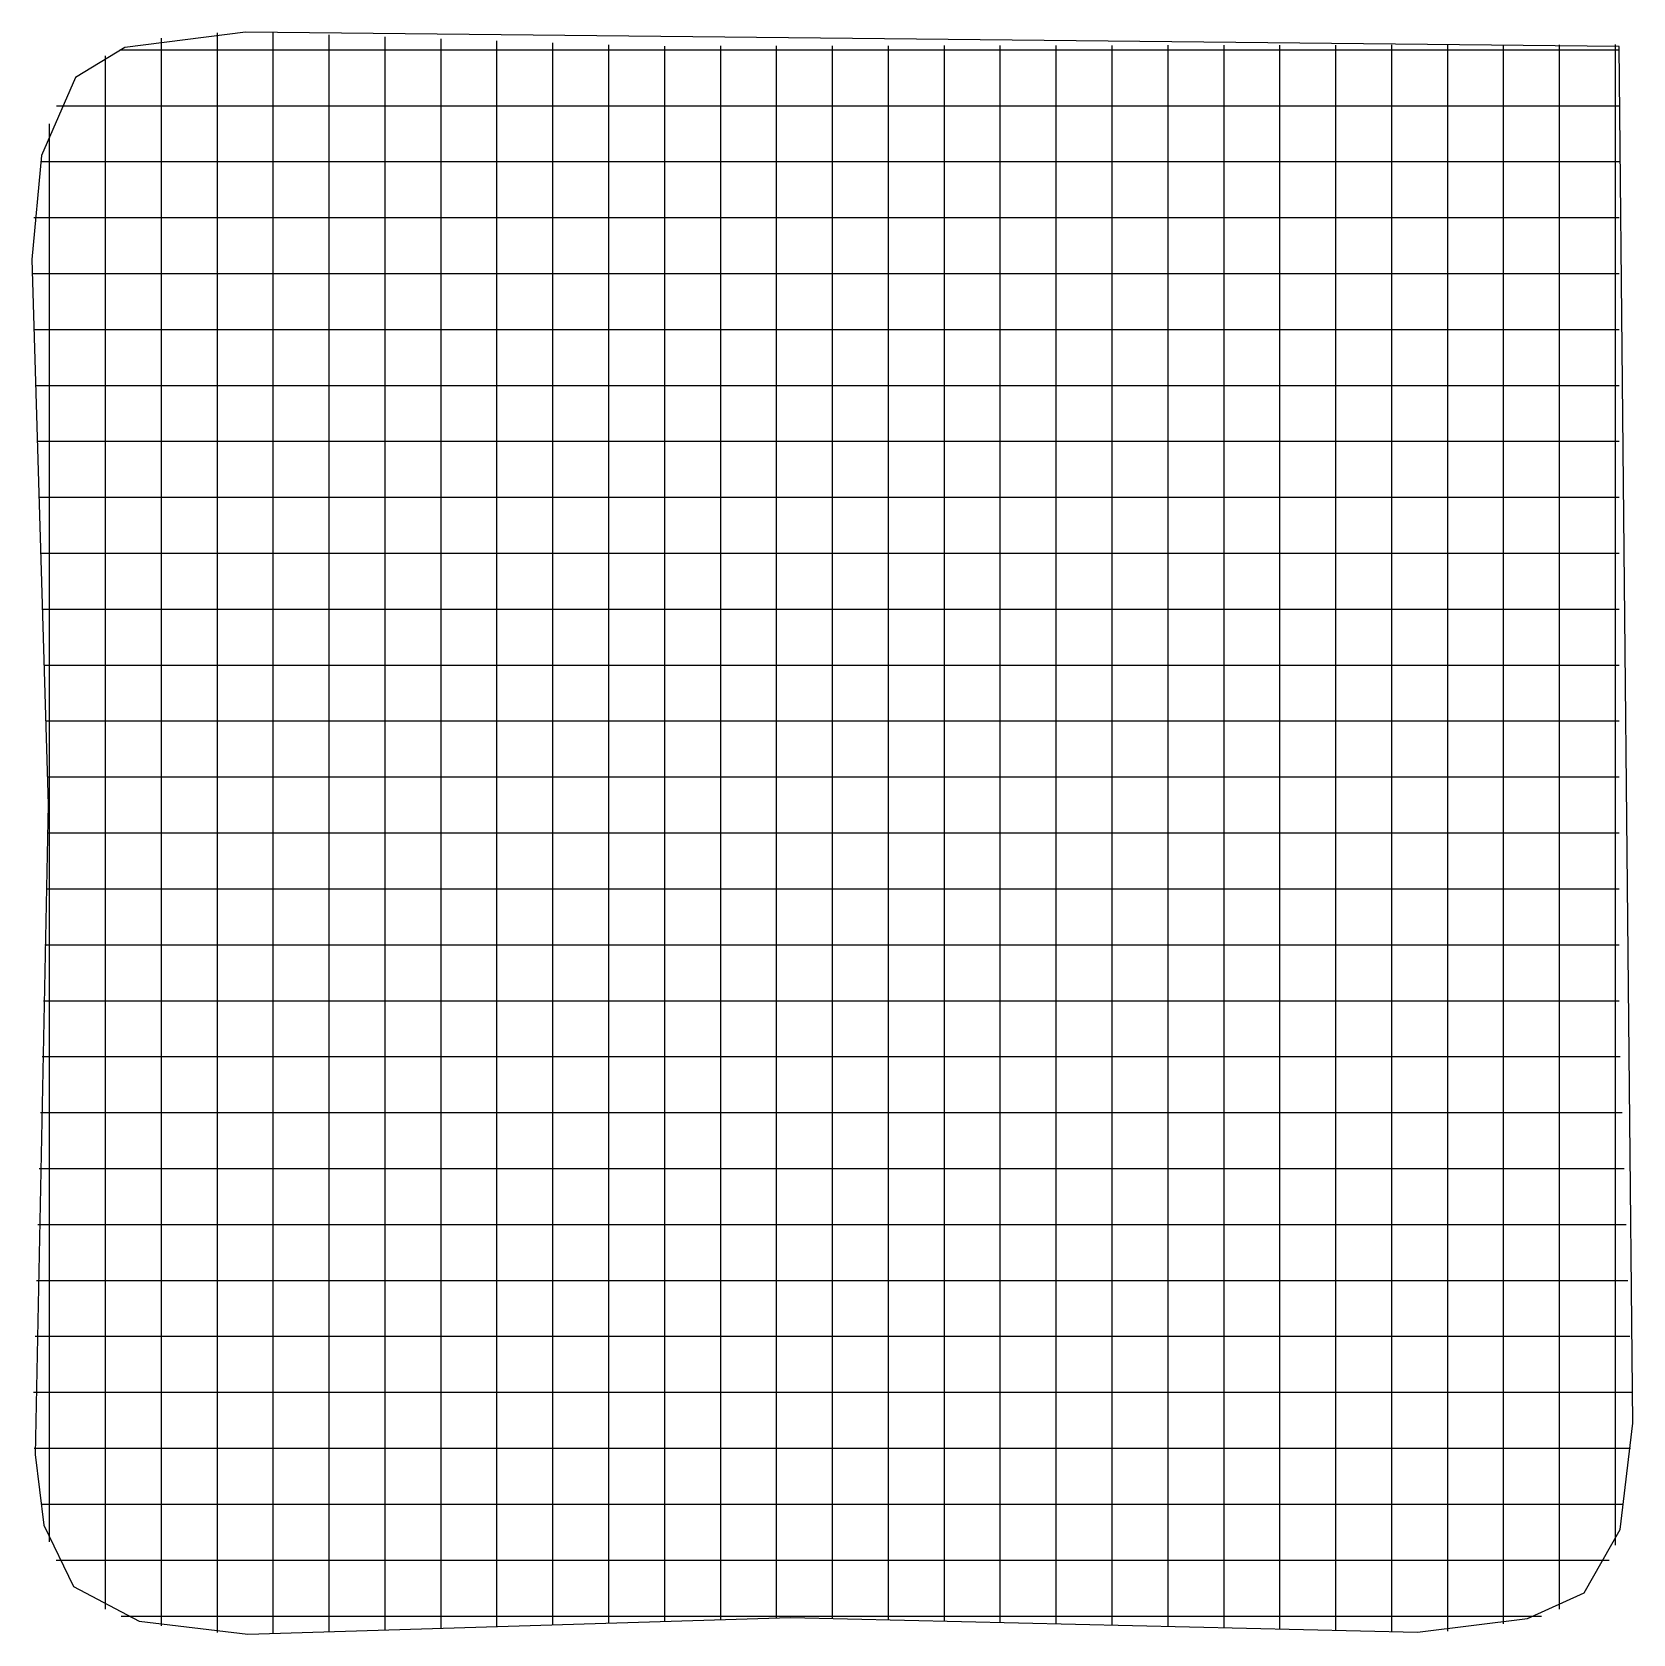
# Model space of a CAD drawing. Header units: metres. Extents: x 0.4 to 14.7, y 0.4 to 14.8.
import ezdxf

# ---------------------------------------------------------------- set-up
doc = ezdxf.new("R2010")
doc.units = ezdxf.units.M

msp = doc.modelspace()

# ---------------------------------------------------------------- linework, layer by layer
for p, q in [((1.593, 14.638), (1.593, 14.695)), ((1.593, 13.593), (1.593, 14.638)), ((2.093, 14.743), (2.093, 14.744)), ((2.093, 14.686), (2.093, 14.743)), ((2.093, 13.555), (2.093, 14.686)), ((2.593, 14.685), (2.593, 14.742)), ((2.593, 13.547), (2.593, 14.685)), ((3.093, 14.667), (3.093, 14.724)), ((3.093, 13.557), (3.093, 14.667)), ((3.593, 14.65), (3.593, 14.707)), ((3.593, 13.567), (3.593, 14.65)), ((4.093, 14.633), (4.093, 14.69)), ((4.093, 13.575), (4.093, 14.633)), ((4.593, 14.615), (4.593, 14.672)), ((4.593, 13.585), (4.593, 14.615)), ((5.093, 14.598), (5.093, 14.655)), ((5.593, 14.58), (5.593, 14.637)), ((6.093, 14.568), (6.093, 14.625)), ((6.593, 14.569), (6.593, 14.626)), ((7.093, 14.57), (7.093, 14.627)), ((7.593, 14.571), (7.593, 14.628)), ((8.093, 14.571), (8.093, 14.628)), ((8.593, 14.572), (8.593, 14.629)), ((9.093, 14.573), (9.093, 14.63)), ((9.593, 14.573), (9.593, 14.63)), ((10.093, 14.574), (10.093, 14.631)), ((10.593, 14.575), (10.593, 14.632)), ((11.093, 14.576), (11.093, 14.633)), ((11.593, 14.576), (11.593, 14.633)), ((12.093, 14.577), (12.093, 14.634)), ((12.593, 14.578), (12.593, 14.635)), ((13.093, 14.579), (13.093, 14.636)), ((13.593, 14.579), (13.593, 14.636)), ((14.093, 14.58), (14.093, 14.637)), ((14.593, 14.581), (14.593, 14.638)), ((1.093, 14.48), (1.093, 14.537)), ((1.093, 13.684), (1.093, 14.48)), ((1.221, 14.592), (1.278, 14.592)), ((1.221, 14.592), (1.278, 14.592)), ((1.278, 14.592), (1.687, 14.592)), ((1.687, 14.592), (1.93, 14.592)), ((1.93, 14.592), (2.215, 14.592)), ((2.215, 14.592), (3.43, 14.592)), ((3.43, 14.592), (3.487, 14.592)), ((3.487, 14.592), (3.73, 14.592)), ((3.73, 14.592), (4.015, 14.592)), ((4.015, 14.592), (5.23, 14.592)), ((5.093, 13.595), (5.093, 14.598)), ((5.23, 14.592), (5.287, 14.592)), ((5.287, 14.592), (5.53, 14.592)), ((5.53, 14.592), (5.691, 14.592)), ((5.593, 13.604), (5.593, 14.58)), ((5.691, 14.592), (5.748, 14.592)), ((5.748, 14.592), (6.963, 14.592)), ((6.093, 13.615), (6.093, 14.568)), ((6.593, 13.627), (6.593, 14.569)), ((6.963, 14.592), (7.248, 14.592)), ((7.093, 13.64), (7.093, 14.57)), ((7.248, 14.592), (7.491, 14.592)), ((7.491, 14.592), (7.548, 14.592)), ((7.548, 14.592), (8.763, 14.592)), ((7.593, 13.637), (7.593, 14.571)), ((8.093, 13.628), (8.093, 14.571)), ((8.593, 13.618), (8.593, 14.572)), ((8.763, 14.592), (9.048, 14.592)), ((9.048, 14.592), (9.291, 14.592)), ((9.093, 13.609), (9.093, 14.573)), ((9.291, 14.592), (9.348, 14.592)), ((9.348, 14.592), (10.563, 14.592)), ((9.593, 13.599), (9.593, 14.573)), ((10.093, 13.589), (10.093, 14.574)), ((10.563, 14.592), (10.848, 14.592)), ((10.593, 13.58), (10.593, 14.575)), ((10.848, 14.592), (11.091, 14.592)), ((11.091, 14.592), (11.148, 14.592)), ((11.093, 13.57), (11.093, 14.576)), ((11.148, 14.592), (12.363, 14.592)), ((11.593, 13.561), (11.593, 14.576)), ((12.093, 13.551), (12.093, 14.577)), ((12.363, 14.592), (12.648, 14.592)), ((12.593, 13.542), (12.593, 14.578)), ((12.648, 14.592), (12.891, 14.592)), ((12.891, 14.592), (12.948, 14.592)), ((12.948, 14.592), (14.163, 14.592)), ((13.093, 13.542), (13.093, 14.579)), ((13.593, 13.597), (13.593, 14.579)), ((14.093, 13.703), (14.093, 14.58)), ((14.163, 14.592), (14.383, 14.592)), ((14.383, 14.592), (14.626, 14.592)), ((14.593, 14.166), (14.593, 14.581)), ((0.654, 14.092), (0.711, 14.092)), ((0.654, 14.092), (0.711, 14.092)), ((0.711, 14.092), (1.579, 14.092)), ((1.579, 14.092), (1.865, 14.092)), ((1.865, 14.092), (2.107, 14.092)), ((2.107, 14.092), (2.165, 14.092)), ((2.165, 14.092), (3.379, 14.092)), ((3.379, 14.092), (3.665, 14.092)), ((3.665, 14.092), (3.907, 14.092)), ((3.907, 14.092), (3.965, 14.092)), ((3.965, 14.092), (5.179, 14.092)), ((5.179, 14.092), (5.465, 14.092)), ((5.465, 14.092), (5.707, 14.092)), ((5.707, 14.092), (5.765, 14.092)), ((5.765, 14.092), (6.979, 14.092)), ((6.979, 14.092), (7.265, 14.092)), ((7.265, 14.092), (7.507, 14.092)), ((7.507, 14.092), (7.565, 14.092)), ((7.565, 14.092), (8.779, 14.092)), ((8.779, 14.092), (9.065, 14.092)), ((9.065, 14.092), (9.307, 14.092)), ((9.307, 14.092), (9.365, 14.092)), ((9.365, 14.092), (10.579, 14.092)), ((10.579, 14.092), (10.865, 14.092)), ((10.865, 14.092), (11.107, 14.092)), ((11.107, 14.092), (11.165, 14.092)), ((11.165, 14.092), (12.379, 14.092)), ((12.379, 14.092), (12.665, 14.092)), ((12.665, 14.092), (12.907, 14.092)), ((12.907, 14.092), (12.965, 14.092)), ((12.965, 14.092), (14.179, 14.092)), ((14.179, 14.092), (14.383, 14.092)), ((14.383, 14.092), (14.626, 14.092)), ((14.593, 13.924), (14.593, 14.166)), ((0.593, 13.868), (0.593, 13.929)), ((14.593, 13.639), (14.593, 13.924)), ((0.593, 13.811), (0.593, 13.868)), ((0.593, 12.597), (0.593, 13.811)), ((1.093, 13.398), (1.093, 13.684)), ((5.593, 13.319), (5.593, 13.604)), ((6.093, 13.329), (6.093, 13.615)), ((6.593, 13.342), (6.593, 13.627)), ((7.093, 13.355), (7.093, 13.64)), ((7.593, 13.352), (7.593, 13.637)), ((8.093, 13.342), (8.093, 13.628)), ((8.593, 13.333), (8.593, 13.618)), ((9.093, 13.323), (9.093, 13.609)), ((14.093, 13.418), (14.093, 13.703)), ((14.593, 12.423), (14.593, 13.639)), ((0.511, 13.592), (0.568, 13.592)), ((0.511, 13.592), (0.568, 13.592)), ((0.568, 13.592), (1.552, 13.592)), ((1.552, 13.592), (1.837, 13.592)), ((1.593, 13.307), (1.593, 13.593)), ((1.837, 13.592), (2.08, 13.592)), ((2.08, 13.592), (2.137, 13.592)), ((2.093, 13.269), (2.093, 13.555)), ((2.137, 13.592), (3.352, 13.592)), ((2.593, 13.262), (2.593, 13.547)), ((3.093, 13.271), (3.093, 13.557)), ((3.352, 13.592), (3.637, 13.592)), ((3.593, 13.281), (3.593, 13.567)), ((3.637, 13.592), (3.88, 13.592)), ((3.88, 13.592), (3.937, 13.592)), ((3.937, 13.592), (5.152, 13.592)), ((4.093, 13.29), (4.093, 13.575)), ((4.593, 13.3), (4.593, 13.585)), ((5.093, 13.309), (5.093, 13.595)), ((5.152, 13.592), (5.437, 13.592)), ((5.437, 13.592), (5.68, 13.592)), ((5.68, 13.592), (5.737, 13.592)), ((5.737, 13.592), (6.952, 13.592)), ((6.952, 13.592), (7.237, 13.592)), ((7.237, 13.592), (7.48, 13.592)), ((7.48, 13.592), (7.537, 13.592)), ((7.537, 13.592), (8.752, 13.592)), ((8.752, 13.592), (9.037, 13.592)), ((9.037, 13.592), (9.28, 13.592)), ((9.28, 13.592), (9.337, 13.592)), ((9.337, 13.592), (10.552, 13.592)), ((9.593, 13.313), (9.593, 13.599)), ((10.093, 13.304), (10.093, 13.589)), ((10.552, 13.592), (10.837, 13.592)), ((10.593, 13.294), (10.593, 13.58)), ((10.837, 13.592), (11.08, 13.592)), ((11.08, 13.592), (11.137, 13.592)), ((11.093, 13.285), (11.093, 13.57)), ((11.137, 13.592), (12.352, 13.592)), ((11.593, 13.275), (11.593, 13.561)), ((12.093, 13.266), (12.093, 13.551)), ((12.352, 13.592), (12.637, 13.592)), ((12.593, 13.256), (12.593, 13.542)), ((12.637, 13.592), (12.88, 13.592)), ((12.88, 13.592), (12.937, 13.592)), ((12.937, 13.592), (14.152, 13.592)), ((13.093, 13.256), (13.093, 13.542)), ((13.593, 13.311), (13.593, 13.597)), ((14.152, 13.592), (14.383, 13.592)), ((14.383, 13.592), (14.626, 13.592)), ((1.093, 13.155), (1.093, 13.398)), ((5.593, 13.076), (5.593, 13.319)), ((6.093, 13.087), (6.093, 13.329)), ((6.593, 13.1), (6.593, 13.342)), ((7.093, 13.112), (7.093, 13.355)), ((7.593, 13.109), (7.593, 13.352)), ((8.093, 13.099), (8.093, 13.342)), ((8.593, 13.09), (8.593, 13.333)), ((9.093, 13.08), (9.093, 13.323)), ((14.093, 13.175), (14.093, 13.418)), ((1.593, 13.064), (1.593, 13.307)), ((2.093, 13.027), (2.093, 13.269)), ((2.593, 13.019), (2.593, 13.262)), ((3.093, 13.028), (3.093, 13.271)), ((3.593, 13.038), (3.593, 13.281)), ((4.093, 13.048), (4.093, 13.29)), ((4.593, 13.057), (4.593, 13.3)), ((5.093, 13.066), (5.093, 13.309)), ((9.593, 13.07), (9.593, 13.313)), ((10.093, 13.061), (10.093, 13.304)), ((10.593, 13.051), (10.593, 13.294)), ((11.093, 13.042), (11.093, 13.285)), ((11.593, 13.032), (11.593, 13.275)), ((12.093, 13.023), (12.093, 13.266)), ((12.593, 13.013), (12.593, 13.256)), ((13.093, 13.013), (13.093, 13.256)), ((13.593, 13.068), (13.593, 13.311)), ((14.093, 13.118), (14.093, 13.175)), ((0.451, 13.092), (0.508, 13.092)), ((0.451, 13.092), (0.508, 13.092)), ((0.508, 13.092), (1.54, 13.092)), ((1.093, 13.098), (1.093, 13.155)), ((1.093, 11.884), (1.093, 13.098)), ((1.54, 13.092), (1.826, 13.092)), ((1.593, 13.007), (1.593, 13.064)), ((1.826, 13.092), (2.069, 13.092)), ((2.069, 13.092), (2.126, 13.092)), ((2.126, 13.092), (3.34, 13.092)), ((3.34, 13.092), (3.626, 13.092)), ((3.593, 12.981), (3.593, 13.038)), ((3.626, 13.092), (3.869, 13.092)), ((3.869, 13.092), (3.926, 13.092)), ((3.926, 13.092), (5.14, 13.092)), ((4.093, 12.991), (4.093, 13.048)), ((4.593, 13), (4.593, 13.057)), ((5.093, 13.009), (5.093, 13.066)), ((5.14, 13.092), (5.426, 13.092)), ((5.426, 13.092), (5.669, 13.092)), ((5.593, 13.019), (5.593, 13.076)), ((5.669, 13.092), (5.726, 13.092)), ((5.726, 13.092), (6.94, 13.092)), ((6.093, 13.029), (6.093, 13.087)), ((6.593, 13.043), (6.593, 13.1)), ((6.593, 11.827), (6.593, 13.043)), ((6.94, 13.092), (7.226, 13.092)), ((7.093, 13.055), (7.093, 13.112)), ((7.093, 11.84), (7.093, 13.055)), ((7.226, 13.092), (7.469, 13.092)), ((7.469, 13.092), (7.526, 13.092)), ((7.526, 13.092), (8.74, 13.092)), ((7.593, 13.052), (7.593, 13.109)), ((7.593, 11.837), (7.593, 13.052)), ((8.093, 13.042), (8.093, 13.099)), ((8.093, 11.828), (8.093, 13.042)), ((8.593, 13.033), (8.593, 13.09)), ((8.593, 11.818), (8.593, 13.033)), ((8.74, 13.092), (9.026, 13.092)), ((9.026, 13.092), (9.269, 13.092)), ((9.093, 13.023), (9.093, 13.08)), ((9.269, 13.092), (9.326, 13.092)), ((9.326, 13.092), (10.54, 13.092)), ((9.593, 13.013), (9.593, 13.07)), ((10.093, 13.004), (10.093, 13.061)), ((10.54, 13.092), (10.826, 13.092)), ((10.593, 12.994), (10.593, 13.051)), ((10.826, 13.092), (11.069, 13.092)), ((11.069, 13.092), (11.126, 13.092)), ((11.093, 12.985), (11.093, 13.042)), ((11.126, 13.092), (12.34, 13.092)), ((11.593, 12.975), (11.593, 13.032)), ((12.34, 13.092), (12.626, 13.092)), ((12.626, 13.092), (12.869, 13.092)), ((12.869, 13.092), (12.926, 13.092)), ((12.926, 13.092), (14.14, 13.092)), ((13.593, 13.011), (13.593, 13.068)), ((14.093, 11.903), (14.093, 13.118)), ((14.14, 13.092), (14.383, 13.092)), ((14.383, 13.092), (14.626, 13.092)), ((1.593, 11.793), (1.593, 13.007)), ((2.093, 12.97), (2.093, 13.027)), ((2.093, 11.755), (2.093, 12.97)), ((2.593, 12.962), (2.593, 13.019)), ((2.593, 11.747), (2.593, 12.962)), ((3.093, 12.971), (3.093, 13.028)), ((3.093, 11.757), (3.093, 12.971)), ((3.593, 11.767), (3.593, 12.981)), ((4.093, 11.775), (4.093, 12.991)), ((4.593, 11.785), (4.593, 13)), ((5.093, 11.795), (5.093, 13.009)), ((5.593, 11.804), (5.593, 13.019)), ((6.093, 11.815), (6.093, 13.029)), ((9.093, 11.809), (9.093, 13.023)), ((9.593, 11.799), (9.593, 13.013)), ((10.093, 11.789), (10.093, 13.004)), ((10.593, 11.78), (10.593, 12.994)), ((11.093, 11.77), (11.093, 12.985)), ((11.593, 11.761), (11.593, 12.975)), ((12.093, 12.966), (12.093, 13.023)), ((12.093, 11.751), (12.093, 12.966)), ((12.593, 12.956), (12.593, 13.013)), ((12.593, 11.742), (12.593, 12.956)), ((13.093, 12.956), (13.093, 13.013)), ((13.093, 11.742), (13.093, 12.956)), ((13.593, 11.797), (13.593, 13.011)), ((0.438, 12.592), (0.495, 12.592)), ((0.438, 12.592), (0.495, 12.592)), ((0.495, 12.592), (1.538, 12.592)), ((0.593, 12.311), (0.593, 12.597)), ((1.538, 12.592), (1.823, 12.592)), ((1.823, 12.592), (2.066, 12.592)), ((2.066, 12.592), (2.123, 12.592)), ((2.123, 12.592), (3.338, 12.592)), ((3.338, 12.592), (3.623, 12.592)), ((3.623, 12.592), (3.866, 12.592)), ((3.866, 12.592), (3.923, 12.592)), ((3.923, 12.592), (5.138, 12.592)), ((5.138, 12.592), (5.423, 12.592)), ((5.423, 12.592), (5.666, 12.592)), ((5.666, 12.592), (5.723, 12.592)), ((5.723, 12.592), (6.938, 12.592)), ((6.938, 12.592), (7.223, 12.592)), ((7.223, 12.592), (7.466, 12.592)), ((7.466, 12.592), (7.523, 12.592)), ((7.523, 12.592), (8.738, 12.592)), ((8.738, 12.592), (9.023, 12.592)), ((9.023, 12.592), (9.266, 12.592)), ((9.266, 12.592), (9.323, 12.592)), ((9.323, 12.592), (10.538, 12.592)), ((10.538, 12.592), (10.823, 12.592)), ((10.823, 12.592), (11.066, 12.592)), ((11.066, 12.592), (11.123, 12.592)), ((11.123, 12.592), (12.338, 12.592)), ((12.338, 12.592), (12.623, 12.592)), ((12.623, 12.592), (12.866, 12.592)), ((12.866, 12.592), (12.923, 12.592)), ((12.923, 12.592), (14.138, 12.592)), ((14.138, 12.592), (14.383, 12.592)), ((14.383, 12.592), (14.626, 12.592)), ((14.593, 12.366), (14.593, 12.423)), ((14.593, 12.124), (14.593, 12.366)), ((0.593, 12.068), (0.593, 12.311)), ((0.453, 12.092), (0.51, 12.092)), ((0.453, 12.092), (0.51, 12.092)), ((0.51, 12.092), (1.541, 12.092)), ((0.593, 12.011), (0.593, 12.068)), ((1.541, 12.092), (1.826, 12.092)), ((1.826, 12.092), (2.069, 12.092)), ((2.069, 12.092), (2.126, 12.092)), ((2.126, 12.092), (3.341, 12.092)), ((3.341, 12.092), (3.626, 12.092)), ((3.626, 12.092), (3.869, 12.092)), ((3.869, 12.092), (3.926, 12.092)), ((3.926, 12.092), (5.141, 12.092)), ((5.141, 12.092), (5.426, 12.092)), ((5.426, 12.092), (5.669, 12.092)), ((5.669, 12.092), (5.726, 12.092)), ((5.726, 12.092), (6.941, 12.092)), ((6.941, 12.092), (7.226, 12.092)), ((7.226, 12.092), (7.469, 12.092)), ((7.469, 12.092), (7.526, 12.092)), ((7.526, 12.092), (8.741, 12.092)), ((8.741, 12.092), (9.026, 12.092)), ((9.026, 12.092), (9.269, 12.092)), ((9.269, 12.092), (9.326, 12.092)), ((9.326, 12.092), (10.541, 12.092)), ((10.541, 12.092), (10.826, 12.092)), ((10.826, 12.092), (11.069, 12.092)), ((11.069, 12.092), (11.126, 12.092)), ((11.126, 12.092), (12.341, 12.092)), ((12.341, 12.092), (12.626, 12.092)), ((12.626, 12.092), (12.869, 12.092)), ((12.869, 12.092), (12.926, 12.092)), ((12.926, 12.092), (14.141, 12.092)), ((14.141, 12.092), (14.383, 12.092)), ((14.383, 12.092), (14.626, 12.092)), ((14.593, 11.839), (14.593, 12.124)), ((0.593, 10.797), (0.593, 12.011)), ((14.093, 11.618), (14.093, 11.903)), ((1.093, 11.598), (1.093, 11.884)), ((1.593, 11.507), (1.593, 11.793)), ((2.093, 11.469), (2.093, 11.755)), ((2.593, 11.462), (2.593, 11.747)), ((3.093, 11.471), (3.093, 11.757)), ((3.593, 11.481), (3.593, 11.767)), ((4.093, 11.49), (4.093, 11.775)), ((4.593, 11.5), (4.593, 11.785)), ((5.093, 11.509), (5.093, 11.795)), ((5.593, 11.519), (5.593, 11.804)), ((6.093, 11.529), (6.093, 11.815)), ((6.593, 11.542), (6.593, 11.827)), ((7.093, 11.555), (7.093, 11.84)), ((7.593, 11.552), (7.593, 11.837)), ((8.093, 11.542), (8.093, 11.828)), ((8.593, 11.533), (8.593, 11.818)), ((9.093, 11.523), (9.093, 11.809)), ((9.593, 11.513), (9.593, 11.799)), ((10.093, 11.504), (10.093, 11.789)), ((10.593, 11.494), (10.593, 11.78)), ((11.093, 11.485), (11.093, 11.77)), ((11.593, 11.475), (11.593, 11.761)), ((12.093, 11.466), (12.093, 11.751)), ((12.593, 11.456), (12.593, 11.742)), ((13.093, 11.456), (13.093, 11.742)), ((13.593, 11.511), (13.593, 11.797)), ((14.593, 10.623), (14.593, 11.839)), ((1.093, 11.355), (1.093, 11.598)), ((14.093, 11.375), (14.093, 11.618)), ((0.468, 11.592), (0.525, 11.592)), ((0.468, 11.592), (0.525, 11.592)), ((0.525, 11.592), (1.544, 11.592)), ((1.544, 11.592), (1.829, 11.592)), ((1.593, 11.264), (1.593, 11.507)), ((1.829, 11.592), (2.072, 11.592)), ((2.072, 11.592), (2.129, 11.592)), ((2.093, 11.227), (2.093, 11.469)), ((2.129, 11.592), (3.344, 11.592)), ((2.593, 11.219), (2.593, 11.462)), ((3.093, 11.228), (3.093, 11.471)), ((3.344, 11.592), (3.629, 11.592)), ((3.593, 11.238), (3.593, 11.481)), ((3.629, 11.592), (3.872, 11.592)), ((3.872, 11.592), (3.929, 11.592)), ((3.929, 11.592), (5.144, 11.592)), ((4.093, 11.248), (4.093, 11.49)), ((4.593, 11.257), (4.593, 11.5)), ((5.093, 11.266), (5.093, 11.509)), ((5.144, 11.592), (5.429, 11.592)), ((5.429, 11.592), (5.672, 11.592)), ((5.593, 11.276), (5.593, 11.519)), ((5.672, 11.592), (5.729, 11.592)), ((5.729, 11.592), (6.944, 11.592)), ((6.093, 11.287), (6.093, 11.529)), ((6.593, 11.3), (6.593, 11.542)), ((6.944, 11.592), (7.229, 11.592)), ((7.093, 11.312), (7.093, 11.555)), ((7.229, 11.592), (7.472, 11.592)), ((7.472, 11.592), (7.529, 11.592)), ((7.529, 11.592), (8.744, 11.592)), ((7.593, 11.309), (7.593, 11.552)), ((8.093, 11.299), (8.093, 11.542)), ((8.593, 11.29), (8.593, 11.533)), ((8.744, 11.592), (9.029, 11.592)), ((9.029, 11.592), (9.272, 11.592)), ((9.093, 11.28), (9.093, 11.523)), ((9.272, 11.592), (9.329, 11.592)), ((9.329, 11.592), (10.544, 11.592)), ((9.593, 11.27), (9.593, 11.513)), ((10.093, 11.261), (10.093, 11.504)), ((10.544, 11.592), (10.829, 11.592)), ((10.593, 11.251), (10.593, 11.494)), ((10.829, 11.592), (11.072, 11.592)), ((11.072, 11.592), (11.129, 11.592)), ((11.093, 11.242), (11.093, 11.485)), ((11.129, 11.592), (12.344, 11.592)), ((11.593, 11.232), (11.593, 11.475)), ((12.093, 11.223), (12.093, 11.466)), ((12.344, 11.592), (12.629, 11.592)), ((12.593, 11.213), (12.593, 11.456)), ((12.629, 11.592), (12.872, 11.592)), ((12.872, 11.592), (12.929, 11.592)), ((12.929, 11.592), (14.144, 11.592)), ((13.093, 11.213), (13.093, 11.456)), ((13.593, 11.268), (13.593, 11.511)), ((14.144, 11.592), (14.383, 11.592)), ((14.383, 11.592), (14.626, 11.592)), ((1.093, 11.298), (1.093, 11.355)), ((7.093, 11.255), (7.093, 11.312)), ((14.093, 11.318), (14.093, 11.375)), ((14.093, 10.103), (14.093, 11.318)), ((1.093, 10.084), (1.093, 11.298)), ((1.593, 11.207), (1.593, 11.264)), ((1.593, 9.993), (1.593, 11.207)), ((2.093, 11.17), (2.093, 11.227)), ((2.093, 9.955), (2.093, 11.17)), ((2.593, 11.162), (2.593, 11.219)), ((3.093, 11.171), (3.093, 11.228)), ((3.093, 9.957), (3.093, 11.171)), ((3.593, 11.181), (3.593, 11.238)), ((3.593, 9.967), (3.593, 11.181)), ((4.093, 11.191), (4.093, 11.248)), ((4.093, 9.975), (4.093, 11.191)), ((4.593, 11.2), (4.593, 11.257)), ((4.593, 9.985), (4.593, 11.2)), ((5.093, 11.209), (5.093, 11.266)), ((5.093, 9.995), (5.093, 11.209)), ((5.593, 11.219), (5.593, 11.276)), ((5.593, 10.004), (5.593, 11.219)), ((6.093, 11.229), (6.093, 11.287)), ((6.093, 10.015), (6.093, 11.229)), ((6.593, 11.243), (6.593, 11.3)), ((6.593, 10.027), (6.593, 11.243)), ((7.093, 10.04), (7.093, 11.255)), ((7.593, 11.252), (7.593, 11.309)), ((7.593, 10.037), (7.593, 11.252)), ((8.093, 11.242), (8.093, 11.299)), ((8.093, 10.028), (8.093, 11.242)), ((8.593, 11.233), (8.593, 11.29)), ((8.593, 10.018), (8.593, 11.233)), ((9.093, 11.223), (9.093, 11.28)), ((9.093, 10.009), (9.093, 11.223)), ((9.593, 11.213), (9.593, 11.27)), ((9.593, 9.999), (9.593, 11.213)), ((10.093, 11.204), (10.093, 11.261)), ((10.093, 9.989), (10.093, 11.204)), ((10.593, 11.194), (10.593, 11.251)), ((10.593, 9.98), (10.593, 11.194)), ((11.093, 11.185), (11.093, 11.242)), ((11.093, 9.97), (11.093, 11.185)), ((11.593, 11.175), (11.593, 11.232)), ((11.593, 9.961), (11.593, 11.175)), ((12.093, 11.166), (12.093, 11.223)), ((12.593, 11.156), (12.593, 11.213)), ((13.093, 11.156), (13.093, 11.213)), ((13.593, 11.211), (13.593, 11.268)), ((13.593, 9.997), (13.593, 11.211)), ((0.484, 11.092), (0.541, 11.092)), ((0.484, 11.092), (0.541, 11.092)), ((0.541, 11.092), (1.547, 11.092)), ((1.547, 11.092), (1.832, 11.092)), ((1.832, 11.092), (2.075, 11.092)), ((2.075, 11.092), (2.132, 11.092)), ((2.132, 11.092), (3.347, 11.092)), ((2.593, 9.947), (2.593, 11.162)), ((3.347, 11.092), (3.632, 11.092)), ((3.632, 11.092), (3.875, 11.092)), ((3.875, 11.092), (3.932, 11.092)), ((3.932, 11.092), (5.147, 11.092)), ((5.147, 11.092), (5.432, 11.092)), ((5.432, 11.092), (5.675, 11.092)), ((5.675, 11.092), (5.732, 11.092)), ((5.732, 11.092), (6.947, 11.092)), ((6.947, 11.092), (7.232, 11.092)), ((7.232, 11.092), (7.475, 11.092)), ((7.475, 11.092), (7.532, 11.092)), ((7.532, 11.092), (8.747, 11.092)), ((8.747, 11.092), (9.032, 11.092)), ((9.032, 11.092), (9.275, 11.092)), ((9.275, 11.092), (9.332, 11.092)), ((9.332, 11.092), (10.547, 11.092)), ((10.547, 11.092), (10.832, 11.092)), ((10.832, 11.092), (11.075, 11.092)), ((11.075, 11.092), (11.132, 11.092)), ((11.132, 11.092), (12.347, 11.092)), ((12.093, 9.951), (12.093, 11.166)), ((12.347, 11.092), (12.632, 11.092)), ((12.593, 9.942), (12.593, 11.156)), ((12.632, 11.092), (12.875, 11.092)), ((12.875, 11.092), (12.932, 11.092)), ((12.932, 11.092), (14.147, 11.092)), ((13.093, 9.942), (13.093, 11.156)), ((14.147, 11.092), (14.383, 11.092)), ((14.383, 11.092), (14.626, 11.092)), ((0.593, 10.511), (0.593, 10.797)), ((14.593, 10.566), (14.593, 10.623)), ((0.499, 10.592), (0.556, 10.592)), ((0.499, 10.592), (0.556, 10.592)), ((0.556, 10.592), (1.55, 10.592)), ((0.593, 10.268), (0.593, 10.511)), ((1.55, 10.592), (1.835, 10.592)), ((1.835, 10.592), (2.078, 10.592)), ((2.078, 10.592), (2.135, 10.592)), ((2.135, 10.592), (3.35, 10.592)), ((3.35, 10.592), (3.635, 10.592)), ((3.635, 10.592), (3.878, 10.592)), ((3.878, 10.592), (3.935, 10.592)), ((3.935, 10.592), (5.15, 10.592)), ((5.15, 10.592), (5.435, 10.592)), ((5.435, 10.592), (5.678, 10.592)), ((5.678, 10.592), (5.735, 10.592)), ((5.735, 10.592), (6.95, 10.592)), ((6.95, 10.592), (7.235, 10.592)), ((7.235, 10.592), (7.478, 10.592)), ((7.478, 10.592), (7.535, 10.592)), ((7.535, 10.592), (8.75, 10.592)), ((8.75, 10.592), (9.035, 10.592)), ((9.035, 10.592), (9.278, 10.592)), ((9.278, 10.592), (9.335, 10.592)), ((9.335, 10.592), (10.55, 10.592)), ((10.55, 10.592), (10.835, 10.592)), ((10.835, 10.592), (11.078, 10.592)), ((11.078, 10.592), (11.135, 10.592)), ((11.135, 10.592), (12.35, 10.592)), ((12.35, 10.592), (12.635, 10.592)), ((12.635, 10.592), (12.878, 10.592)), ((12.878, 10.592), (12.935, 10.592)), ((12.935, 10.592), (14.15, 10.592)), ((14.15, 10.592), (14.383, 10.592)), ((14.383, 10.592), (14.626, 10.592)), ((14.593, 10.324), (14.593, 10.566)), ((14.593, 10.039), (14.593, 10.324)), ((0.593, 10.211), (0.593, 10.268)), ((0.593, 8.997), (0.593, 10.211)), ((0.514, 10.092), (0.571, 10.092)), ((0.514, 10.092), (0.571, 10.092)), ((0.571, 10.092), (1.552, 10.092)), ((1.093, 9.798), (1.093, 10.084)), ((1.552, 10.092), (1.838, 10.092)), ((1.838, 10.092), (2.081, 10.092)), ((2.081, 10.092), (2.138, 10.092)), ((2.138, 10.092), (3.352, 10.092)), ((3.352, 10.092), (3.638, 10.092)), ((3.638, 10.092), (3.881, 10.092)), ((3.881, 10.092), (3.938, 10.092)), ((3.938, 10.092), (5.152, 10.092)), ((5.152, 10.092), (5.438, 10.092)), ((5.438, 10.092), (5.681, 10.092)), ((5.681, 10.092), (5.738, 10.092)), ((5.738, 10.092), (6.952, 10.092)), ((6.593, 9.742), (6.593, 10.027)), ((6.952, 10.092), (7.238, 10.092)), ((7.093, 9.755), (7.093, 10.04)), ((7.238, 10.092), (7.481, 10.092)), ((7.481, 10.092), (7.538, 10.092)), ((7.538, 10.092), (8.752, 10.092)), ((7.593, 9.752), (7.593, 10.037)), ((8.093, 9.742), (8.093, 10.028)), ((8.752, 10.092), (9.038, 10.092)), ((9.038, 10.092), (9.281, 10.092)), ((9.281, 10.092), (9.338, 10.092)), ((9.338, 10.092), (10.552, 10.092)), ((10.552, 10.092), (10.838, 10.092)), ((10.838, 10.092), (11.081, 10.092)), ((11.081, 10.092), (11.138, 10.092)), ((11.138, 10.092), (12.352, 10.092)), ((12.352, 10.092), (12.638, 10.092)), ((12.638, 10.092), (12.881, 10.092)), ((12.881, 10.092), (12.938, 10.092)), ((12.938, 10.092), (14.152, 10.092)), ((14.093, 9.818), (14.093, 10.103)), ((14.152, 10.092), (14.383, 10.092)), ((14.383, 10.092), (14.626, 10.092)), ((14.593, 8.823), (14.593, 10.039)), ((1.593, 9.707), (1.593, 9.993)), ((2.093, 9.669), (2.093, 9.955)), ((2.593, 9.662), (2.593, 9.947)), ((3.093, 9.671), (3.093, 9.957)), ((3.593, 9.681), (3.593, 9.967)), ((4.093, 9.69), (4.093, 9.975)), ((4.593, 9.7), (4.593, 9.985)), ((5.093, 9.709), (5.093, 9.995)), ((5.593, 9.719), (5.593, 10.004)), ((6.093, 9.729), (6.093, 10.015)), ((8.593, 9.733), (8.593, 10.018)), ((9.093, 9.723), (9.093, 10.009)), ((9.593, 9.713), (9.593, 9.999)), ((10.093, 9.704), (10.093, 9.989)), ((10.593, 9.694), (10.593, 9.98)), ((11.093, 9.685), (11.093, 9.97)), ((11.593, 9.675), (11.593, 9.961)), ((12.093, 9.666), (12.093, 9.951)), ((12.593, 9.656), (12.593, 9.942)), ((13.093, 9.656), (13.093, 9.942)), ((13.593, 9.711), (13.593, 9.997)), ((1.093, 9.555), (1.093, 9.798)), ((6.593, 9.5), (6.593, 9.742)), ((7.093, 9.512), (7.093, 9.755)), ((7.593, 9.509), (7.593, 9.752)), ((8.093, 9.499), (8.093, 9.742)), ((14.093, 9.575), (14.093, 9.818)), ((1.593, 9.464), (1.593, 9.707)), ((2.093, 9.427), (2.093, 9.669)), ((2.593, 9.419), (2.593, 9.662)), ((3.093, 9.428), (3.093, 9.671)), ((3.593, 9.438), (3.593, 9.681)), ((4.093, 9.448), (4.093, 9.69)), ((4.593, 9.457), (4.593, 9.7)), ((5.093, 9.466), (5.093, 9.709)), ((5.593, 9.476), (5.593, 9.719)), ((6.093, 9.487), (6.093, 9.729)), ((8.593, 9.49), (8.593, 9.733)), ((9.093, 9.48), (9.093, 9.723)), ((9.593, 9.47), (9.593, 9.713)), ((10.093, 9.461), (10.093, 9.704)), ((10.593, 9.451), (10.593, 9.694)), ((11.093, 9.442), (11.093, 9.685)), ((11.593, 9.432), (11.593, 9.675)), ((12.093, 9.423), (12.093, 9.666)), ((12.593, 9.413), (12.593, 9.656)), ((13.093, 9.413), (13.093, 9.656)), ((13.593, 9.468), (13.593, 9.711)), ((0.529, 9.592), (0.586, 9.592)), ((0.529, 9.592), (0.586, 9.592)), ((0.586, 9.592), (1.555, 9.592)), ((1.093, 9.498), (1.093, 9.555)), ((1.093, 8.284), (1.093, 9.498)), ((1.555, 9.592), (1.841, 9.592)), ((1.593, 9.407), (1.593, 9.464)), ((1.841, 9.592), (2.084, 9.592)), ((2.084, 9.592), (2.141, 9.592)), ((2.141, 9.592), (3.355, 9.592)), ((3.355, 9.592), (3.641, 9.592)), ((3.641, 9.592), (3.884, 9.592)), ((3.884, 9.592), (3.941, 9.592)), ((3.941, 9.592), (5.155, 9.592)), ((4.593, 9.4), (4.593, 9.457)), ((5.093, 9.409), (5.093, 9.466)), ((5.155, 9.592), (5.441, 9.592)), ((5.441, 9.592), (5.684, 9.592)), ((5.593, 9.419), (5.593, 9.476)), ((5.684, 9.592), (5.741, 9.592)), ((5.741, 9.592), (6.955, 9.592)), ((6.093, 9.429), (6.093, 9.487)), ((6.593, 9.443), (6.593, 9.5)), ((6.955, 9.592), (7.241, 9.592)), ((7.093, 9.455), (7.093, 9.512)), ((7.093, 8.24), (7.093, 9.455)), ((7.241, 9.592), (7.484, 9.592)), ((7.484, 9.592), (7.541, 9.592)), ((7.541, 9.592), (8.755, 9.592)), ((7.593, 9.452), (7.593, 9.509)), ((7.593, 8.237), (7.593, 9.452)), ((8.093, 9.442), (8.093, 9.499)), ((8.593, 9.433), (8.593, 9.49)), ((8.755, 9.592), (9.041, 9.592)), ((9.041, 9.592), (9.284, 9.592)), ((9.093, 9.423), (9.093, 9.48)), ((9.284, 9.592), (9.341, 9.592)), ((9.341, 9.592), (10.555, 9.592)), ((9.593, 9.413), (9.593, 9.47)), ((10.093, 9.404), (10.093, 9.461)), ((10.555, 9.592), (10.841, 9.592)), ((10.593, 9.394), (10.593, 9.451)), ((10.841, 9.592), (11.084, 9.592)), ((11.084, 9.592), (11.141, 9.592)), ((11.141, 9.592), (12.355, 9.592)), ((12.355, 9.592), (12.641, 9.592)), ((12.641, 9.592), (12.884, 9.592)), ((12.884, 9.592), (12.941, 9.592)), ((12.941, 9.592), (14.155, 9.592)), ((13.593, 9.411), (13.593, 9.468)), ((14.093, 9.518), (14.093, 9.575)), ((14.093, 8.303), (14.093, 9.518)), ((14.155, 9.592), (14.383, 9.592)), ((14.383, 9.592), (14.626, 9.592)), ((1.593, 8.193), (1.593, 9.407)), ((2.093, 9.37), (2.093, 9.427)), ((2.093, 8.155), (2.093, 9.37)), ((2.593, 9.362), (2.593, 9.419)), ((2.593, 8.147), (2.593, 9.362)), ((3.093, 9.371), (3.093, 9.428)), ((3.093, 8.157), (3.093, 9.371)), ((3.593, 9.381), (3.593, 9.438)), ((3.593, 8.167), (3.593, 9.381)), ((4.093, 9.391), (4.093, 9.448)), ((4.093, 8.175), (4.093, 9.391)), ((4.593, 8.185), (4.593, 9.4)), ((5.093, 8.195), (5.093, 9.409)), ((5.593, 8.204), (5.593, 9.419)), ((6.093, 8.215), (6.093, 9.429)), ((6.593, 8.227), (6.593, 9.443)), ((8.093, 8.228), (8.093, 9.442)), ((8.593, 8.218), (8.593, 9.433)), ((9.093, 8.209), (9.093, 9.423)), ((9.593, 8.199), (9.593, 9.413)), ((10.093, 8.189), (10.093, 9.404)), ((10.593, 8.18), (10.593, 9.394)), ((11.093, 9.385), (11.093, 9.442)), ((11.093, 8.17), (11.093, 9.385)), ((11.593, 9.375), (11.593, 9.432)), ((11.593, 8.161), (11.593, 9.375)), ((12.093, 9.366), (12.093, 9.423)), ((12.093, 8.151), (12.093, 9.366)), ((12.593, 9.356), (12.593, 9.413)), ((12.593, 8.142), (12.593, 9.356)), ((13.093, 9.356), (13.093, 9.413)), ((13.093, 8.142), (13.093, 9.356)), ((13.593, 8.197), (13.593, 9.411)), ((0.545, 9.092), (0.602, 9.092)), ((0.545, 9.092), (0.602, 9.092)), ((0.602, 9.092), (1.558, 9.092)), ((1.558, 9.092), (1.844, 9.092)), ((1.844, 9.092), (2.087, 9.092)), ((2.087, 9.092), (2.144, 9.092)), ((2.144, 9.092), (3.358, 9.092)), ((3.358, 9.092), (3.644, 9.092)), ((3.644, 9.092), (3.887, 9.092)), ((3.887, 9.092), (3.944, 9.092)), ((3.944, 9.092), (5.158, 9.092)), ((5.158, 9.092), (5.444, 9.092)), ((5.444, 9.092), (5.687, 9.092)), ((5.687, 9.092), (5.744, 9.092)), ((5.744, 9.092), (6.958, 9.092)), ((6.958, 9.092), (7.244, 9.092)), ((7.244, 9.092), (7.487, 9.092)), ((7.487, 9.092), (7.544, 9.092)), ((7.544, 9.092), (8.758, 9.092)), ((8.758, 9.092), (9.044, 9.092)), ((9.044, 9.092), (9.287, 9.092)), ((9.287, 9.092), (9.344, 9.092)), ((9.344, 9.092), (10.558, 9.092)), ((10.558, 9.092), (10.844, 9.092)), ((10.844, 9.092), (11.087, 9.092)), ((11.087, 9.092), (11.144, 9.092)), ((11.144, 9.092), (12.358, 9.092)), ((12.358, 9.092), (12.644, 9.092)), ((12.644, 9.092), (12.887, 9.092)), ((12.887, 9.092), (12.944, 9.092)), ((12.944, 9.092), (14.158, 9.092)), ((14.158, 9.092), (14.383, 9.092)), ((14.383, 9.092), (14.626, 9.092)), ((0.593, 8.711), (0.593, 8.997)), ((14.593, 8.766), (14.593, 8.823)), ((14.593, 8.524), (14.593, 8.766)), ((0.56, 8.592), (0.617, 8.592)), ((0.56, 8.592), (0.617, 8.592)), ((0.593, 8.468), (0.593, 8.711)), ((0.617, 8.592), (1.561, 8.592)), ((1.561, 8.592), (1.847, 8.592)), ((1.847, 8.592), (2.09, 8.592)), ((2.09, 8.592), (2.147, 8.592)), ((2.147, 8.592), (3.361, 8.592)), ((3.361, 8.592), (3.647, 8.592)), ((3.647, 8.592), (3.89, 8.592)), ((3.89, 8.592), (3.947, 8.592)), ((3.947, 8.592), (5.161, 8.592)), ((5.161, 8.592), (5.447, 8.592)), ((5.447, 8.592), (5.69, 8.592)), ((5.69, 8.592), (5.747, 8.592)), ((5.747, 8.592), (6.961, 8.592)), ((6.961, 8.592), (7.247, 8.592)), ((7.247, 8.592), (7.49, 8.592)), ((7.49, 8.592), (7.547, 8.592)), ((7.547, 8.592), (8.761, 8.592)), ((8.761, 8.592), (9.047, 8.592)), ((9.047, 8.592), (9.29, 8.592)), ((9.29, 8.592), (9.347, 8.592)), ((9.347, 8.592), (10.561, 8.592)), ((10.561, 8.592), (10.847, 8.592)), ((10.847, 8.592), (11.09, 8.592)), ((11.09, 8.592), (11.147, 8.592)), ((11.147, 8.592), (12.361, 8.592)), ((12.361, 8.592), (12.647, 8.592)), ((12.647, 8.592), (12.89, 8.592)), ((12.89, 8.592), (12.947, 8.592)), ((12.947, 8.592), (14.161, 8.592)), ((14.161, 8.592), (14.383, 8.592)), ((14.383, 8.592), (14.626, 8.592)), ((0.593, 8.411), (0.593, 8.468)), ((14.593, 8.239), (14.593, 8.524)), ((0.593, 7.197), (0.593, 8.411)), ((1.093, 7.998), (1.093, 8.284)), ((1.593, 7.907), (1.593, 8.193)), ((3.593, 7.881), (3.593, 8.167)), ((4.093, 7.89), (4.093, 8.175)), ((4.593, 7.9), (4.593, 8.185)), ((5.093, 7.909), (5.093, 8.195)), ((5.593, 7.919), (5.593, 8.204)), ((6.093, 7.929), (6.093, 8.215)), ((6.593, 7.942), (6.593, 8.227)), ((7.093, 7.955), (7.093, 8.24)), ((7.593, 7.952), (7.593, 8.237)), ((8.093, 7.942), (8.093, 8.228)), ((8.593, 7.933), (8.593, 8.218)), ((9.093, 7.923), (9.093, 8.209)), ((9.593, 7.913), (9.593, 8.199)), ((10.093, 7.904), (10.093, 8.189)), ((10.593, 7.894), (10.593, 8.18)), ((11.093, 7.885), (11.093, 8.17)), ((13.593, 7.911), (13.593, 8.197)), ((14.093, 8.018), (14.093, 8.303)), ((14.593, 7.023), (14.593, 8.239)), ((0.575, 8.092), (0.632, 8.092)), ((0.575, 8.092), (0.632, 8.092)), ((0.632, 8.092), (1.564, 8.092)), ((1.564, 8.092), (1.85, 8.092)), ((1.85, 8.092), (2.093, 8.092)), ((2.093, 7.869), (2.093, 8.155)), ((2.093, 8.092), (2.15, 8.092)), ((2.15, 8.092), (3.364, 8.092)), ((2.593, 7.862), (2.593, 8.147)), ((3.093, 7.871), (3.093, 8.157)), ((3.364, 8.092), (3.65, 8.092)), ((3.65, 8.092), (3.893, 8.092)), ((3.893, 8.092), (3.95, 8.092)), ((3.95, 8.092), (5.164, 8.092)), ((5.164, 8.092), (5.45, 8.092)), ((5.45, 8.092), (5.693, 8.092)), ((5.693, 8.092), (5.75, 8.092)), ((5.75, 8.092), (6.964, 8.092)), ((6.964, 8.092), (7.25, 8.092)), ((7.25, 8.092), (7.493, 8.092)), ((7.493, 8.092), (7.55, 8.092)), ((7.55, 8.092), (8.764, 8.092)), ((8.764, 8.092), (9.05, 8.092)), ((9.05, 8.092), (9.293, 8.092)), ((9.293, 8.092), (9.35, 8.092)), ((9.35, 8.092), (10.564, 8.092)), ((10.564, 8.092), (10.85, 8.092)), ((10.85, 8.092), (11.093, 8.092)), ((11.093, 8.092), (11.15, 8.092)), ((11.15, 8.092), (12.364, 8.092)), ((11.593, 7.875), (11.593, 8.161)), ((12.093, 7.866), (12.093, 8.151)), ((12.364, 8.092), (12.65, 8.092)), ((12.593, 7.856), (12.593, 8.142)), ((12.65, 8.092), (12.893, 8.092)), ((12.893, 8.092), (12.95, 8.092)), ((12.95, 8.092), (14.164, 8.092)), ((13.093, 7.856), (13.093, 8.142)), ((14.164, 8.092), (14.383, 8.092)), ((14.383, 8.092), (14.626, 8.092)), ((1.093, 7.755), (1.093, 7.998)), ((1.593, 7.664), (1.593, 7.907)), ((3.593, 7.638), (3.593, 7.881)), ((4.093, 7.648), (4.093, 7.89)), ((4.593, 7.657), (4.593, 7.9)), ((5.093, 7.666), (5.093, 7.909)), ((5.593, 7.676), (5.593, 7.919)), ((6.093, 7.687), (6.093, 7.929)), ((6.593, 7.7), (6.593, 7.942)), ((7.093, 7.712), (7.093, 7.955)), ((7.593, 7.709), (7.593, 7.952)), ((8.093, 7.699), (8.093, 7.942)), ((8.593, 7.69), (8.593, 7.933)), ((9.093, 7.68), (9.093, 7.923)), ((9.593, 7.67), (9.593, 7.913)), ((10.093, 7.661), (10.093, 7.904)), ((10.593, 7.651), (10.593, 7.894)), ((11.093, 7.642), (11.093, 7.885)), ((13.593, 7.668), (13.593, 7.911)), ((14.093, 7.775), (14.093, 8.018)), ((1.093, 7.698), (1.093, 7.755)), ((2.093, 7.627), (2.093, 7.869)), ((2.593, 7.619), (2.593, 7.862)), ((3.093, 7.628), (3.093, 7.871)), ((11.593, 7.632), (11.593, 7.875)), ((12.093, 7.623), (12.093, 7.866)), ((12.593, 7.613), (12.593, 7.856)), ((13.093, 7.613), (13.093, 7.856)), ((14.093, 7.718), (14.093, 7.775)), ((0.576, 7.592), (0.633, 7.592)), ((0.576, 7.592), (0.633, 7.592)), ((0.633, 7.592), (1.564, 7.592)), ((1.093, 6.484), (1.093, 7.698)), ((1.564, 7.592), (1.85, 7.592)), ((1.593, 7.607), (1.593, 7.664)), ((1.593, 6.393), (1.593, 7.607)), ((1.85, 7.592), (2.093, 7.592)), ((2.093, 7.57), (2.093, 7.627)), ((2.093, 7.592), (2.15, 7.592)), ((2.15, 7.592), (3.364, 7.592)), ((2.593, 7.562), (2.593, 7.619)), ((3.093, 7.571), (3.093, 7.628)), ((3.364, 7.592), (3.65, 7.592)), ((3.593, 7.581), (3.593, 7.638)), ((3.65, 7.592), (3.893, 7.592)), ((3.893, 7.592), (3.95, 7.592)), ((3.95, 7.592), (5.164, 7.592)), ((4.093, 7.591), (4.093, 7.648)), ((4.093, 6.375), (4.093, 7.591)), ((4.593, 7.6), (4.593, 7.657)), ((4.593, 6.385), (4.593, 7.6)), ((5.093, 7.609), (5.093, 7.666)), ((5.093, 6.395), (5.093, 7.609)), ((5.164, 7.592), (5.45, 7.592)), ((5.45, 7.592), (5.693, 7.592)), ((5.593, 7.619), (5.593, 7.676)), ((5.593, 6.404), (5.593, 7.619)), ((5.693, 7.592), (5.75, 7.592)), ((5.75, 7.592), (6.964, 7.592)), ((6.093, 7.629), (6.093, 7.687)), ((6.093, 6.415), (6.093, 7.629)), ((6.593, 7.643), (6.593, 7.7)), ((6.593, 6.427), (6.593, 7.643)), ((6.964, 7.592), (7.25, 7.592)), ((7.093, 7.655), (7.093, 7.712)), ((7.093, 6.44), (7.093, 7.655)), ((7.25, 7.592), (7.493, 7.592)), ((7.493, 7.592), (7.55, 7.592)), ((7.55, 7.592), (8.764, 7.592)), ((7.593, 7.652), (7.593, 7.709)), ((7.593, 6.437), (7.593, 7.652)), ((8.093, 7.642), (8.093, 7.699)), ((8.093, 6.428), (8.093, 7.642)), ((8.593, 7.633), (8.593, 7.69)), ((8.593, 6.418), (8.593, 7.633)), ((8.764, 7.592), (9.05, 7.592)), ((9.05, 7.592), (9.293, 7.592)), ((9.093, 7.623), (9.093, 7.68)), ((9.093, 6.409), (9.093, 7.623)), ((9.293, 7.592), (9.35, 7.592)), ((9.35, 7.592), (10.564, 7.592)), ((9.593, 7.613), (9.593, 7.67)), ((9.593, 6.399), (9.593, 7.613)), ((10.093, 7.604), (10.093, 7.661)), ((10.093, 6.389), (10.093, 7.604)), ((10.564, 7.592), (10.85, 7.592)), ((10.593, 7.594), (10.593, 7.651)), ((10.593, 6.38), (10.593, 7.594)), ((10.85, 7.592), (11.093, 7.592)), ((11.093, 7.585), (11.093, 7.642)), ((11.093, 7.592), (11.15, 7.592)), ((11.15, 7.592), (12.364, 7.592)), ((11.593, 7.575), (11.593, 7.632)), ((12.093, 7.566), (12.093, 7.623)), ((12.364, 7.592), (12.65, 7.592)), ((12.593, 7.556), (12.593, 7.613)), ((12.65, 7.592), (12.893, 7.592)), ((12.893, 7.592), (12.95, 7.592)), ((12.95, 7.592), (14.164, 7.592)), ((13.093, 7.556), (13.093, 7.613)), ((13.593, 7.611), (13.593, 7.668)), ((13.593, 6.397), (13.593, 7.611)), ((14.093, 6.503), (14.093, 7.718)), ((14.164, 7.592), (14.383, 7.592)), ((14.383, 7.592), (14.626, 7.592)), ((2.093, 6.355), (2.093, 7.57)), ((2.593, 6.347), (2.593, 7.562)), ((3.093, 6.357), (3.093, 7.571)), ((3.593, 6.367), (3.593, 7.581)), ((11.093, 6.37), (11.093, 7.585)), ((11.593, 6.361), (11.593, 7.575)), ((12.093, 6.351), (12.093, 7.566)), ((12.593, 6.342), (12.593, 7.556)), ((13.093, 6.342), (13.093, 7.556)), ((0.593, 6.911), (0.593, 7.197)), ((0.564, 7.092), (0.621, 7.092)), ((0.564, 7.092), (0.621, 7.092)), ((0.621, 7.092), (1.562, 7.092)), ((1.562, 7.092), (1.847, 7.092)), ((1.847, 7.092), (2.09, 7.092)), ((2.09, 7.092), (2.147, 7.092)), ((2.147, 7.092), (3.362, 7.092)), ((3.362, 7.092), (3.647, 7.092)), ((3.647, 7.092), (3.89, 7.092)), ((3.89, 7.092), (3.947, 7.092)), ((3.947, 7.092), (5.162, 7.092)), ((5.162, 7.092), (5.447, 7.092)), ((5.447, 7.092), (5.69, 7.092)), ((5.69, 7.092), (5.747, 7.092)), ((5.747, 7.092), (6.962, 7.092)), ((6.962, 7.092), (7.247, 7.092)), ((7.247, 7.092), (7.49, 7.092)), ((7.49, 7.092), (7.547, 7.092)), ((7.547, 7.092), (8.762, 7.092)), ((8.762, 7.092), (9.047, 7.092)), ((9.047, 7.092), (9.29, 7.092)), ((9.29, 7.092), (9.347, 7.092)), ((9.347, 7.092), (10.562, 7.092)), ((10.562, 7.092), (10.847, 7.092)), ((10.847, 7.092), (11.09, 7.092)), ((11.09, 7.092), (11.147, 7.092)), ((11.147, 7.092), (12.362, 7.092)), ((12.362, 7.092), (12.647, 7.092)), ((12.647, 7.092), (12.89, 7.092)), ((12.89, 7.092), (12.947, 7.092)), ((12.947, 7.092), (14.162, 7.092)), ((14.162, 7.092), (14.383, 7.092)), ((14.383, 7.092), (14.626, 7.092)), ((14.593, 6.966), (14.593, 7.023)), ((0.593, 6.668), (0.593, 6.911)), ((14.593, 6.724), (14.593, 6.966)), ((0.551, 6.592), (0.608, 6.592)), ((0.551, 6.592), (0.608, 6.592)), ((0.593, 6.611), (0.593, 6.668)), ((0.593, 5.397), (0.593, 6.611)), ((0.608, 6.592), (1.559, 6.592)), ((1.559, 6.592), (1.845, 6.592)), ((1.845, 6.592), (2.088, 6.592)), ((2.088, 6.592), (2.145, 6.592)), ((2.145, 6.592), (3.359, 6.592)), ((3.359, 6.592), (3.645, 6.592)), ((3.645, 6.592), (3.888, 6.592)), ((3.888, 6.592), (3.945, 6.592)), ((3.945, 6.592), (5.159, 6.592)), ((5.159, 6.592), (5.445, 6.592)), ((5.445, 6.592), (5.688, 6.592)), ((5.688, 6.592), (5.745, 6.592)), ((5.745, 6.592), (6.959, 6.592)), ((6.959, 6.592), (7.245, 6.592)), ((7.245, 6.592), (7.488, 6.592)), ((7.488, 6.592), (7.545, 6.592)), ((7.545, 6.592), (8.759, 6.592)), ((8.759, 6.592), (9.045, 6.592)), ((9.045, 6.592), (9.288, 6.592)), ((9.288, 6.592), (9.345, 6.592)), ((9.345, 6.592), (10.559, 6.592)), ((10.559, 6.592), (10.845, 6.592)), ((10.845, 6.592), (11.088, 6.592)), ((11.088, 6.592), (11.145, 6.592)), ((11.145, 6.592), (12.359, 6.592)), ((12.359, 6.592), (12.645, 6.592)), ((12.645, 6.592), (12.888, 6.592)), ((12.888, 6.592), (12.945, 6.592)), ((12.945, 6.592), (14.159, 6.592)), ((14.159, 6.592), (14.383, 6.592)), ((14.383, 6.592), (14.626, 6.592)), ((14.593, 6.439), (14.593, 6.724)), ((1.093, 6.198), (1.093, 6.484)), ((14.093, 6.218), (14.093, 6.503)), ((1.593, 6.107), (1.593, 6.393)), ((2.093, 6.069), (2.093, 6.355)), ((2.593, 6.062), (2.593, 6.347)), ((3.093, 6.071), (3.093, 6.357)), ((3.593, 6.081), (3.593, 6.367)), ((4.093, 6.09), (4.093, 6.375)), ((4.593, 6.1), (4.593, 6.385)), ((5.093, 6.109), (5.093, 6.395)), ((5.593, 6.119), (5.593, 6.404)), ((6.093, 6.129), (6.093, 6.415)), ((6.593, 6.142), (6.593, 6.427)), ((7.093, 6.155), (7.093, 6.44)), ((7.593, 6.152), (7.593, 6.437)), ((8.093, 6.142), (8.093, 6.428)), ((8.593, 6.133), (8.593, 6.418)), ((9.093, 6.123), (9.093, 6.409)), ((9.593, 6.113), (9.593, 6.399)), ((10.093, 6.104), (10.093, 6.389)), ((10.593, 6.094), (10.593, 6.38)), ((11.093, 6.085), (11.093, 6.37)), ((11.593, 6.075), (11.593, 6.361)), ((12.093, 6.066), (12.093, 6.351)), ((12.593, 6.056), (12.593, 6.342)), ((13.093, 6.056), (13.093, 6.342)), ((13.593, 6.111), (13.593, 6.397)), ((14.593, 5.223), (14.593, 6.439)), ((1.093, 5.955), (1.093, 6.198)), ((14.093, 5.975), (14.093, 6.218)), ((0.539, 6.092), (0.596, 6.092)), ((0.539, 6.092), (0.596, 6.092)), ((0.596, 6.092), (1.557, 6.092)), ((1.557, 6.092), (1.843, 6.092)), ((1.593, 5.864), (1.593, 6.107)), ((1.843, 6.092), (2.086, 6.092)), ((2.086, 6.092), (2.143, 6.092)), ((2.093, 5.827), (2.093, 6.069)), ((2.143, 6.092), (3.357, 6.092)), ((2.593, 5.819), (2.593, 6.062)), ((3.093, 5.828), (3.093, 6.071)), ((3.357, 6.092), (3.643, 6.092)), ((3.593, 5.838), (3.593, 6.081)), ((3.643, 6.092), (3.886, 6.092)), ((3.886, 6.092), (3.943, 6.092)), ((3.943, 6.092), (5.157, 6.092)), ((4.093, 5.848), (4.093, 6.09)), ((4.593, 5.857), (4.593, 6.1)), ((5.093, 5.866), (5.093, 6.109)), ((5.157, 6.092), (5.443, 6.092)), ((5.443, 6.092), (5.686, 6.092)), ((5.593, 5.876), (5.593, 6.119)), ((5.686, 6.092), (5.743, 6.092)), ((5.743, 6.092), (6.957, 6.092)), ((6.093, 5.887), (6.093, 6.129)), ((6.593, 5.9), (6.593, 6.142)), ((6.957, 6.092), (7.243, 6.092)), ((7.093, 5.912), (7.093, 6.155)), ((7.243, 6.092), (7.486, 6.092)), ((7.486, 6.092), (7.543, 6.092)), ((7.543, 6.092), (8.757, 6.092)), ((7.593, 5.909), (7.593, 6.152)), ((8.093, 5.899), (8.093, 6.142)), ((8.593, 5.89), (8.593, 6.133)), ((8.757, 6.092), (9.043, 6.092)), ((9.043, 6.092), (9.286, 6.092)), ((9.093, 5.88), (9.093, 6.123)), ((9.286, 6.092), (9.343, 6.092)), ((9.343, 6.092), (10.557, 6.092)), ((9.593, 5.87), (9.593, 6.113)), ((10.093, 5.861), (10.093, 6.104)), ((10.557, 6.092), (10.843, 6.092)), ((10.593, 5.851), (10.593, 6.094)), ((10.843, 6.092), (11.086, 6.092)), ((11.086, 6.092), (11.143, 6.092)), ((11.093, 5.842), (11.093, 6.085)), ((11.143, 6.092), (12.357, 6.092)), ((11.593, 5.832), (11.593, 6.075)), ((12.093, 5.823), (12.093, 6.066)), ((12.357, 6.092), (12.643, 6.092)), ((12.593, 5.813), (12.593, 6.056)), ((12.643, 6.092), (12.886, 6.092)), ((12.886, 6.092), (12.943, 6.092)), ((12.943, 6.092), (14.157, 6.092)), ((13.093, 5.813), (13.093, 6.056)), ((13.593, 5.868), (13.593, 6.111)), ((14.157, 6.092), (14.383, 6.092)), ((14.383, 6.092), (14.626, 6.092)), ((1.093, 5.898), (1.093, 5.955)), ((1.093, 4.684), (1.093, 5.898)), ((5.593, 5.819), (5.593, 5.876)), ((6.093, 5.829), (6.093, 5.887)), ((6.593, 5.843), (6.593, 5.9)), ((7.093, 5.855), (7.093, 5.912)), ((7.593, 5.852), (7.593, 5.909)), ((8.093, 5.842), (8.093, 5.899)), ((8.593, 5.833), (8.593, 5.89)), ((9.093, 5.823), (9.093, 5.88)), ((14.093, 5.918), (14.093, 5.975)), ((14.093, 4.703), (14.093, 5.918)), ((1.593, 5.807), (1.593, 5.864)), ((1.593, 4.593), (1.593, 5.807)), ((2.093, 5.77), (2.093, 5.827)), ((2.093, 4.555), (2.093, 5.77)), ((2.593, 5.762), (2.593, 5.819)), ((2.593, 4.547), (2.593, 5.762)), ((3.093, 5.771), (3.093, 5.828)), ((3.093, 4.557), (3.093, 5.771)), ((3.593, 5.781), (3.593, 5.838)), ((3.593, 4.567), (3.593, 5.781)), ((4.093, 5.791), (4.093, 5.848)), ((4.093, 4.575), (4.093, 5.791)), ((4.593, 5.8), (4.593, 5.857)), ((4.593, 4.585), (4.593, 5.8)), ((5.093, 5.809), (5.093, 5.866)), ((5.093, 4.595), (5.093, 5.809)), ((5.593, 4.604), (5.593, 5.819)), ((6.093, 4.615), (6.093, 5.829)), ((6.593, 4.627), (6.593, 5.843)), ((7.093, 4.64), (7.093, 5.855)), ((7.593, 4.637), (7.593, 5.852)), ((8.093, 4.628), (8.093, 5.842)), ((8.593, 4.618), (8.593, 5.833)), ((9.093, 4.609), (9.093, 5.823)), ((9.593, 5.813), (9.593, 5.87)), ((9.593, 4.599), (9.593, 5.813)), ((10.093, 5.804), (10.093, 5.861)), ((10.093, 4.589), (10.093, 5.804)), ((10.593, 5.794), (10.593, 5.851)), ((10.593, 4.58), (10.593, 5.794)), ((11.093, 5.785), (11.093, 5.842)), ((11.093, 4.57), (11.093, 5.785)), ((11.593, 5.775), (11.593, 5.832)), ((11.593, 4.561), (11.593, 5.775)), ((12.093, 5.766), (12.093, 5.823)), ((12.093, 4.551), (12.093, 5.766)), ((12.593, 5.756), (12.593, 5.813)), ((12.593, 4.542), (12.593, 5.756)), ((13.093, 5.756), (13.093, 5.813)), ((13.093, 4.542), (13.093, 5.756)), ((13.593, 5.811), (13.593, 5.868)), ((13.593, 4.597), (13.593, 5.811)), ((0.526, 5.592), (0.583, 5.592)), ((0.526, 5.592), (0.583, 5.592)), ((0.583, 5.592), (1.561, 5.592)), ((1.561, 5.592), (1.847, 5.592)), ((1.847, 5.592), (2.09, 5.592)), ((2.09, 5.592), (2.147, 5.592)), ((2.147, 5.592), (3.361, 5.592)), ((3.361, 5.592), (3.647, 5.592)), ((3.647, 5.592), (3.89, 5.592)), ((3.89, 5.592), (3.947, 5.592)), ((3.947, 5.592), (5.161, 5.592)), ((5.161, 5.592), (5.447, 5.592)), ((5.447, 5.592), (5.69, 5.592)), ((5.69, 5.592), (5.747, 5.592)), ((5.747, 5.592), (6.961, 5.592)), ((6.961, 5.592), (7.247, 5.592)), ((7.247, 5.592), (7.49, 5.592)), ((7.49, 5.592), (7.547, 5.592)), ((7.547, 5.592), (8.761, 5.592)), ((8.761, 5.592), (9.047, 5.592)), ((9.047, 5.592), (9.29, 5.592)), ((9.29, 5.592), (9.347, 5.592)), ((9.347, 5.592), (10.561, 5.592)), ((10.561, 5.592), (10.847, 5.592)), ((10.847, 5.592), (11.09, 5.592)), ((11.09, 5.592), (11.147, 5.592)), ((11.147, 5.592), (12.361, 5.592)), ((12.361, 5.592), (12.647, 5.592)), ((12.647, 5.592), (12.89, 5.592)), ((12.89, 5.592), (12.947, 5.592)), ((12.947, 5.592), (14.161, 5.592)), ((14.161, 5.592), (14.391, 5.592)), ((14.391, 5.592), (14.634, 5.592)), ((0.593, 5.111), (0.593, 5.397)), ((14.593, 5.166), (14.593, 5.223)), ((14.593, 4.924), (14.593, 5.166)), ((0.513, 5.092), (0.57, 5.092)), ((0.513, 5.092), (0.57, 5.092)), ((0.57, 5.092), (1.572, 5.092)), ((0.593, 4.868), (0.593, 5.111)), ((1.572, 5.092), (1.858, 5.092)), ((1.858, 5.092), (2.101, 5.092)), ((2.101, 5.092), (2.158, 5.092)), ((2.158, 5.092), (3.372, 5.092)), ((3.372, 5.092), (3.658, 5.092)), ((3.658, 5.092), (3.901, 5.092)), ((3.901, 5.092), (3.958, 5.092)), ((3.958, 5.092), (5.172, 5.092)), ((5.172, 5.092), (5.458, 5.092)), ((5.458, 5.092), (5.701, 5.092)), ((5.701, 5.092), (5.758, 5.092)), ((5.758, 5.092), (6.972, 5.092)), ((6.972, 5.092), (7.258, 5.092)), ((7.258, 5.092), (7.501, 5.092)), ((7.501, 5.092), (7.558, 5.092)), ((7.558, 5.092), (8.772, 5.092)), ((8.772, 5.092), (9.058, 5.092)), ((9.058, 5.092), (9.301, 5.092)), ((9.301, 5.092), (9.358, 5.092)), ((9.358, 5.092), (10.572, 5.092)), ((10.572, 5.092), (10.858, 5.092)), ((10.858, 5.092), (11.101, 5.092)), ((11.101, 5.092), (11.158, 5.092)), ((11.158, 5.092), (12.372, 5.092)), ((12.372, 5.092), (12.658, 5.092)), ((12.658, 5.092), (12.901, 5.092)), ((12.901, 5.092), (12.958, 5.092)), ((12.958, 5.092), (14.172, 5.092)), ((14.172, 5.092), (14.408, 5.092)), ((14.408, 5.092), (14.651, 5.092)), ((14.593, 4.639), (14.593, 4.924)), ((0.593, 4.811), (0.593, 4.868)), ((0.593, 3.597), (0.593, 4.811)), ((0.501, 4.592), (0.558, 4.592)), ((0.501, 4.592), (0.558, 4.592)), ((0.558, 4.592), (1.585, 4.592)), ((1.093, 4.398), (1.093, 4.684)), ((1.585, 4.592), (1.87, 4.592)), ((1.593, 4.307), (1.593, 4.593)), ((1.87, 4.592), (2.113, 4.592)), ((2.113, 4.592), (2.17, 4.592)), ((2.17, 4.592), (3.385, 4.592)), ((3.385, 4.592), (3.67, 4.592)), ((3.67, 4.592), (3.913, 4.592)), ((3.913, 4.592), (3.97, 4.592)), ((3.97, 4.592), (5.185, 4.592)), ((4.593, 4.3), (4.593, 4.585)), ((5.093, 4.309), (5.093, 4.595)), ((5.185, 4.592), (5.47, 4.592)), ((5.47, 4.592), (5.713, 4.592)), ((5.593, 4.319), (5.593, 4.604)), ((5.713, 4.592), (5.77, 4.592)), ((5.77, 4.592), (6.985, 4.592)), ((6.093, 4.329), (6.093, 4.615)), ((6.593, 4.342), (6.593, 4.627)), ((6.985, 4.592), (7.27, 4.592)), ((7.093, 4.355), (7.093, 4.64)), ((7.27, 4.592), (7.513, 4.592)), ((7.513, 4.592), (7.57, 4.592)), ((7.57, 4.592), (8.785, 4.592)), ((7.593, 4.352), (7.593, 4.637)), ((8.093, 4.342), (8.093, 4.628)), ((8.593, 4.333), (8.593, 4.618)), ((8.785, 4.592), (9.07, 4.592)), ((9.07, 4.592), (9.313, 4.592)), ((9.093, 4.323), (9.093, 4.609)), ((9.313, 4.592), (9.37, 4.592)), ((9.37, 4.592), (10.585, 4.592)), ((9.593, 4.313), (9.593, 4.599)), ((10.093, 4.304), (10.093, 4.589)), ((10.585, 4.592), (10.87, 4.592)), ((10.87, 4.592), (11.113, 4.592)), ((11.113, 4.592), (11.17, 4.592)), ((11.17, 4.592), (12.385, 4.592)), ((12.385, 4.592), (12.67, 4.592)), ((12.67, 4.592), (12.913, 4.592)), ((12.913, 4.592), (12.97, 4.592)), ((12.97, 4.592), (14.185, 4.592)), ((13.593, 4.311), (13.593, 4.597)), ((14.093, 4.418), (14.093, 4.703)), ((14.185, 4.592), (14.426, 4.592)), ((14.426, 4.592), (14.669, 4.592)), ((14.593, 3.423), (14.593, 4.639)), ((2.093, 4.269), (2.093, 4.555)), ((2.593, 4.262), (2.593, 4.547)), ((3.093, 4.271), (3.093, 4.557)), ((3.593, 4.281), (3.593, 4.567)), ((4.093, 4.29), (4.093, 4.575)), ((10.593, 4.294), (10.593, 4.58)), ((11.093, 4.285), (11.093, 4.57)), ((11.593, 4.275), (11.593, 4.561)), ((12.093, 4.266), (12.093, 4.551)), ((12.593, 4.256), (12.593, 4.542)), ((13.093, 4.256), (13.093, 4.542)), ((1.093, 4.155), (1.093, 4.398)), ((1.593, 4.064), (1.593, 4.307)), ((4.593, 4.057), (4.593, 4.3)), ((5.093, 4.066), (5.093, 4.309)), ((5.593, 4.076), (5.593, 4.319)), ((6.093, 4.087), (6.093, 4.329)), ((6.593, 4.1), (6.593, 4.342)), ((7.093, 4.112), (7.093, 4.355)), ((7.593, 4.109), (7.593, 4.352)), ((8.093, 4.099), (8.093, 4.342)), ((8.593, 4.09), (8.593, 4.333)), ((9.093, 4.08), (9.093, 4.323)), ((9.593, 4.07), (9.593, 4.313)), ((10.093, 4.061), (10.093, 4.304)), ((13.593, 4.068), (13.593, 4.311)), ((14.093, 4.175), (14.093, 4.418)), ((1.093, 4.098), (1.093, 4.155)), ((2.093, 4.027), (2.093, 4.269)), ((2.593, 4.019), (2.593, 4.262)), ((3.093, 4.028), (3.093, 4.271)), ((3.593, 4.038), (3.593, 4.281)), ((4.093, 4.048), (4.093, 4.29)), ((10.593, 4.051), (10.593, 4.294)), ((11.093, 4.042), (11.093, 4.285)), ((11.593, 4.032), (11.593, 4.275)), ((12.093, 4.023), (12.093, 4.266)), ((12.593, 4.013), (12.593, 4.256)), ((13.093, 4.013), (13.093, 4.256)), ((14.093, 4.118), (14.093, 4.175)), ((0.488, 4.092), (0.545, 4.092)), ((0.488, 4.092), (0.545, 4.092)), ((0.545, 4.092), (1.597, 4.092)), ((1.093, 2.884), (1.093, 4.098)), ((1.593, 4.007), (1.593, 4.064)), ((1.597, 4.092), (1.882, 4.092)), ((1.882, 4.092), (2.124, 4.092)), ((2.093, 3.97), (2.093, 4.027)), ((2.124, 4.092), (2.182, 4.092)), ((2.182, 4.092), (3.397, 4.092)), ((2.593, 3.962), (2.593, 4.019)), ((3.093, 3.971), (3.093, 4.028)), ((3.397, 4.092), (3.682, 4.092)), ((3.593, 3.981), (3.593, 4.038)), ((3.682, 4.092), (3.924, 4.092)), ((3.924, 4.092), (3.982, 4.092)), ((3.982, 4.092), (5.197, 4.092)), ((4.093, 3.991), (4.093, 4.048)), ((4.593, 4), (4.593, 4.057)), ((5.093, 4.009), (5.093, 4.066)), ((5.197, 4.092), (5.482, 4.092)), ((5.482, 4.092), (5.724, 4.092)), ((5.593, 4.019), (5.593, 4.076)), ((5.593, 2.804), (5.593, 4.019)), ((5.724, 4.092), (5.782, 4.092)), ((5.782, 4.092), (6.997, 4.092)), ((6.093, 4.029), (6.093, 4.087)), ((6.093, 2.815), (6.093, 4.029)), ((6.593, 4.043), (6.593, 4.1)), ((6.593, 2.827), (6.593, 4.043)), ((6.997, 4.092), (7.282, 4.092)), ((7.093, 4.055), (7.093, 4.112)), ((7.093, 2.84), (7.093, 4.055)), ((7.282, 4.092), (7.524, 4.092)), ((7.524, 4.092), (7.582, 4.092)), ((7.582, 4.092), (8.797, 4.092)), ((7.593, 4.052), (7.593, 4.109)), ((7.593, 2.837), (7.593, 4.052)), ((8.093, 4.042), (8.093, 4.099)), ((8.093, 2.828), (8.093, 4.042)), ((8.593, 4.033), (8.593, 4.09)), ((8.593, 2.818), (8.593, 4.033)), ((8.797, 4.092), (9.082, 4.092)), ((9.082, 4.092), (9.324, 4.092)), ((9.093, 4.023), (9.093, 4.08)), ((9.093, 2.809), (9.093, 4.023)), ((9.324, 4.092), (9.382, 4.092)), ((9.382, 4.092), (10.597, 4.092)), ((9.593, 4.013), (9.593, 4.07)), ((9.593, 2.799), (9.593, 4.013)), ((10.093, 4.004), (10.093, 4.061)), ((10.593, 3.994), (10.593, 4.051)), ((10.597, 4.092), (10.882, 4.092)), ((10.882, 4.092), (11.124, 4.092)), ((11.093, 3.985), (11.093, 4.042)), ((11.124, 4.092), (11.182, 4.092)), ((11.182, 4.092), (12.397, 4.092)), ((11.593, 3.975), (11.593, 4.032)), ((12.093, 3.966), (12.093, 4.023)), ((12.397, 4.092), (12.682, 4.092)), ((12.593, 3.956), (12.593, 4.013)), ((12.682, 4.092), (12.924, 4.092)), ((12.924, 4.092), (12.982, 4.092)), ((12.982, 4.092), (14.197, 4.092)), ((13.093, 3.956), (13.093, 4.013)), ((13.593, 4.011), (13.593, 4.068)), ((13.593, 2.797), (13.593, 4.011)), ((14.093, 2.903), (14.093, 4.118)), ((14.197, 4.092), (14.444, 4.092)), ((14.444, 4.092), (14.687, 4.092)), ((1.593, 2.793), (1.593, 4.007)), ((2.093, 2.755), (2.093, 3.97)), ((2.593, 2.747), (2.593, 3.962)), ((3.093, 2.757), (3.093, 3.971)), ((3.593, 2.767), (3.593, 3.981)), ((4.093, 2.775), (4.093, 3.991)), ((4.593, 2.785), (4.593, 4)), ((5.093, 2.795), (5.093, 4.009)), ((10.093, 2.789), (10.093, 4.004)), ((10.593, 2.78), (10.593, 3.994)), ((11.093, 2.77), (11.093, 3.985)), ((11.593, 2.761), (11.593, 3.975)), ((12.093, 2.751), (12.093, 3.966)), ((12.593, 2.742), (12.593, 3.956)), ((13.093, 2.742), (13.093, 3.956)), ((0.476, 3.592), (0.533, 3.592)), ((0.476, 3.592), (0.533, 3.592)), ((0.533, 3.592), (1.608, 3.592)), ((0.593, 3.311), (0.593, 3.597)), ((1.608, 3.592), (1.894, 3.592)), ((1.894, 3.592), (2.137, 3.592)), ((2.137, 3.592), (2.194, 3.592)), ((2.194, 3.592), (3.408, 3.592)), ((3.408, 3.592), (3.694, 3.592)), ((3.694, 3.592), (3.937, 3.592)), ((3.937, 3.592), (3.994, 3.592)), ((3.994, 3.592), (5.208, 3.592)), ((5.208, 3.592), (5.494, 3.592)), ((5.494, 3.592), (5.737, 3.592)), ((5.737, 3.592), (5.794, 3.592)), ((5.794, 3.592), (7.008, 3.592)), ((7.008, 3.592), (7.294, 3.592)), ((7.294, 3.592), (7.537, 3.592)), ((7.537, 3.592), (7.594, 3.592)), ((7.594, 3.592), (8.808, 3.592)), ((8.808, 3.592), (9.094, 3.592)), ((9.094, 3.592), (9.337, 3.592)), ((9.337, 3.592), (9.394, 3.592)), ((9.394, 3.592), (10.608, 3.592)), ((10.608, 3.592), (10.894, 3.592)), ((10.894, 3.592), (11.137, 3.592)), ((11.137, 3.592), (11.194, 3.592)), ((11.194, 3.592), (12.408, 3.592)), ((12.408, 3.592), (12.694, 3.592)), ((12.694, 3.592), (12.937, 3.592)), ((12.937, 3.592), (12.994, 3.592)), ((12.994, 3.592), (14.208, 3.592)), ((14.208, 3.592), (14.461, 3.592)), ((14.461, 3.592), (14.704, 3.592)), ((0.593, 3.068), (0.593, 3.311)), ((14.593, 3.366), (14.593, 3.423)), ((14.593, 3.124), (14.593, 3.366)), ((0.463, 3.092), (0.52, 3.092)), ((0.463, 3.092), (0.52, 3.092)), ((0.52, 3.092), (1.62, 3.092)), ((0.593, 3.011), (0.593, 3.068)), ((0.593, 1.797), (0.593, 3.011)), ((1.62, 3.092), (1.906, 3.092)), ((1.906, 3.092), (2.149, 3.092)), ((2.149, 3.092), (2.206, 3.092)), ((2.206, 3.092), (3.42, 3.092)), ((3.42, 3.092), (3.706, 3.092)), ((3.706, 3.092), (3.949, 3.092)), ((3.949, 3.092), (4.006, 3.092)), ((4.006, 3.092), (5.22, 3.092)), ((5.22, 3.092), (5.506, 3.092)), ((5.506, 3.092), (5.749, 3.092)), ((5.749, 3.092), (5.806, 3.092)), ((5.806, 3.092), (7.02, 3.092)), ((7.02, 3.092), (7.306, 3.092)), ((7.306, 3.092), (7.549, 3.092)), ((7.549, 3.092), (7.606, 3.092)), ((7.606, 3.092), (8.82, 3.092)), ((8.82, 3.092), (9.106, 3.092)), ((9.106, 3.092), (9.349, 3.092)), ((9.349, 3.092), (9.406, 3.092)), ((9.406, 3.092), (10.62, 3.092)), ((10.62, 3.092), (10.906, 3.092)), ((10.906, 3.092), (11.149, 3.092)), ((11.149, 3.092), (11.206, 3.092)), ((11.206, 3.092), (12.42, 3.092)), ((12.42, 3.092), (12.706, 3.092)), ((12.706, 3.092), (12.949, 3.092)), ((12.949, 3.092), (13.006, 3.092)), ((13.006, 3.092), (14.22, 3.092)), ((14.22, 3.092), (14.479, 3.092)), ((14.479, 3.092), (14.722, 3.092)), ((14.593, 2.839), (14.593, 3.124)), ((1.093, 2.598), (1.093, 2.884)), ((14.093, 2.618), (14.093, 2.903)), ((1.593, 2.507), (1.593, 2.793)), ((2.093, 2.469), (2.093, 2.755)), ((2.593, 2.462), (2.593, 2.747)), ((3.093, 2.471), (3.093, 2.757)), ((3.593, 2.481), (3.593, 2.767)), ((4.093, 2.49), (4.093, 2.775)), ((4.593, 2.5), (4.593, 2.785)), ((5.093, 2.509), (5.093, 2.795)), ((5.593, 2.519), (5.593, 2.804)), ((6.093, 2.529), (6.093, 2.815)), ((6.593, 2.542), (6.593, 2.827)), ((7.093, 2.555), (7.093, 2.84)), ((7.593, 2.552), (7.593, 2.837)), ((8.093, 2.542), (8.093, 2.828)), ((8.593, 2.533), (8.593, 2.818)), ((9.093, 2.523), (9.093, 2.809)), ((9.593, 2.513), (9.593, 2.799)), ((10.093, 2.504), (10.093, 2.789)), ((10.593, 2.494), (10.593, 2.78)), ((11.093, 2.485), (11.093, 2.77)), ((11.593, 2.475), (11.593, 2.761)), ((12.093, 2.466), (12.093, 2.751)), ((12.593, 2.456), (12.593, 2.742)), ((13.093, 2.456), (13.093, 2.742)), ((13.593, 2.511), (13.593, 2.797)), ((14.593, 1.623), (14.593, 2.839)), ((0.45, 2.592), (0.507, 2.592)), ((0.45, 2.592), (0.507, 2.592)), ((0.507, 2.592), (1.632, 2.592)), ((1.093, 2.355), (1.093, 2.598)), ((1.632, 2.592), (1.917, 2.592)), ((1.917, 2.592), (2.16, 2.592)), ((2.16, 2.592), (2.217, 2.592)), ((2.217, 2.592), (3.432, 2.592)), ((3.432, 2.592), (3.717, 2.592)), ((3.717, 2.592), (3.96, 2.592)), ((3.96, 2.592), (4.017, 2.592)), ((4.017, 2.592), (5.232, 2.592)), ((5.232, 2.592), (5.517, 2.592)), ((5.517, 2.592), (5.76, 2.592)), ((5.76, 2.592), (5.817, 2.592)), ((5.817, 2.592), (7.032, 2.592)), ((7.032, 2.592), (7.317, 2.592)), ((7.317, 2.592), (7.56, 2.592)), ((7.56, 2.592), (7.617, 2.592)), ((7.617, 2.592), (8.832, 2.592)), ((8.832, 2.592), (9.117, 2.592)), ((9.117, 2.592), (9.36, 2.592)), ((9.36, 2.592), (9.417, 2.592)), ((9.417, 2.592), (10.632, 2.592)), ((10.632, 2.592), (10.917, 2.592)), ((10.917, 2.592), (11.16, 2.592)), ((11.16, 2.592), (11.217, 2.592)), ((11.217, 2.592), (12.432, 2.592)), ((12.432, 2.592), (12.717, 2.592)), ((12.717, 2.592), (12.96, 2.592)), ((12.96, 2.592), (13.017, 2.592)), ((13.017, 2.592), (14.232, 2.592)), ((14.093, 2.375), (14.093, 2.618)), ((14.232, 2.592), (14.496, 2.592)), ((14.496, 2.592), (14.739, 2.592)), ((1.593, 2.264), (1.593, 2.507)), ((2.093, 2.227), (2.093, 2.469)), ((2.593, 2.219), (2.593, 2.462)), ((3.093, 2.228), (3.093, 2.471)), ((3.593, 2.238), (3.593, 2.481)), ((4.093, 2.248), (4.093, 2.49)), ((4.593, 2.257), (4.593, 2.5)), ((5.093, 2.266), (5.093, 2.509)), ((5.593, 2.276), (5.593, 2.519)), ((6.093, 2.287), (6.093, 2.529)), ((6.593, 2.3), (6.593, 2.542)), ((7.093, 2.312), (7.093, 2.555)), ((7.593, 2.309), (7.593, 2.552)), ((8.093, 2.299), (8.093, 2.542)), ((8.593, 2.29), (8.593, 2.533)), ((9.093, 2.28), (9.093, 2.523)), ((9.593, 2.27), (9.593, 2.513)), ((10.093, 2.261), (10.093, 2.504)), ((10.593, 2.251), (10.593, 2.494)), ((11.093, 2.242), (11.093, 2.485)), ((11.593, 2.232), (11.593, 2.475)), ((12.093, 2.223), (12.093, 2.466)), ((12.593, 2.213), (12.593, 2.456)), ((13.093, 2.213), (13.093, 2.456)), ((13.593, 2.268), (13.593, 2.511)), ((1.093, 2.298), (1.093, 2.355)), ((1.093, 1.084), (1.093, 2.298)), ((6.593, 2.243), (6.593, 2.3)), ((7.093, 2.255), (7.093, 2.312)), ((7.593, 2.252), (7.593, 2.309)), ((8.093, 2.242), (8.093, 2.299)), ((14.093, 2.318), (14.093, 2.375)), ((14.093, 1.103), (14.093, 2.318)), ((1.593, 2.207), (1.593, 2.264)), ((1.593, 0.993), (1.593, 2.207)), ((2.093, 2.17), (2.093, 2.227)), ((2.093, 0.955), (2.093, 2.17)), ((2.593, 2.162), (2.593, 2.219)), ((2.593, 0.947), (2.593, 2.162)), ((3.093, 2.171), (3.093, 2.228)), ((3.093, 0.957), (3.093, 2.171)), ((3.593, 2.181), (3.593, 2.238)), ((3.593, 0.967), (3.593, 2.181)), ((4.093, 2.191), (4.093, 2.248)), ((4.093, 0.975), (4.093, 2.191)), ((4.593, 2.2), (4.593, 2.257)), ((4.593, 0.985), (4.593, 2.2)), ((5.093, 2.209), (5.093, 2.266)), ((5.093, 0.995), (5.093, 2.209)), ((5.593, 2.219), (5.593, 2.276)), ((5.593, 1.004), (5.593, 2.219)), ((6.093, 2.229), (6.093, 2.287)), ((6.093, 1.015), (6.093, 2.229)), ((6.593, 1.027), (6.593, 2.243)), ((7.093, 1.04), (7.093, 2.255)), ((7.593, 1.037), (7.593, 2.252)), ((8.093, 1.028), (8.093, 2.242)), ((8.593, 2.233), (8.593, 2.29)), ((8.593, 1.018), (8.593, 2.233)), ((9.093, 2.223), (9.093, 2.28)), ((9.093, 1.009), (9.093, 2.223)), ((9.593, 2.213), (9.593, 2.27)), ((9.593, 0.999), (9.593, 2.213)), ((10.093, 2.204), (10.093, 2.261)), ((10.093, 0.989), (10.093, 2.204)), ((10.593, 2.194), (10.593, 2.251)), ((10.593, 0.98), (10.593, 2.194)), ((11.093, 2.185), (11.093, 2.242)), ((11.093, 0.97), (11.093, 2.185)), ((11.593, 2.175), (11.593, 2.232)), ((11.593, 0.961), (11.593, 2.175)), ((12.093, 2.166), (12.093, 2.223)), ((12.093, 0.951), (12.093, 2.166)), ((12.593, 2.156), (12.593, 2.213)), ((12.593, 0.942), (12.593, 2.156)), ((13.093, 2.156), (13.093, 2.213)), ((13.093, 0.942), (13.093, 2.156)), ((13.593, 2.211), (13.593, 2.268)), ((13.593, 0.997), (13.593, 2.211)), ((0.456, 2.092), (0.513, 2.092)), ((0.456, 2.092), (0.513, 2.092)), ((0.513, 2.092), (1.624, 2.092)), ((1.624, 2.092), (1.909, 2.092)), ((1.909, 2.092), (2.152, 2.092)), ((2.152, 2.092), (2.209, 2.092)), ((2.209, 2.092), (3.424, 2.092)), ((3.424, 2.092), (3.709, 2.092)), ((3.709, 2.092), (3.952, 2.092)), ((3.952, 2.092), (4.009, 2.092)), ((4.009, 2.092), (5.224, 2.092)), ((5.224, 2.092), (5.509, 2.092)), ((5.509, 2.092), (5.752, 2.092)), ((5.752, 2.092), (5.809, 2.092)), ((5.809, 2.092), (7.024, 2.092)), ((7.024, 2.092), (7.309, 2.092)), ((7.309, 2.092), (7.552, 2.092)), ((7.552, 2.092), (7.609, 2.092)), ((7.609, 2.092), (8.824, 2.092)), ((8.824, 2.092), (9.109, 2.092)), ((9.109, 2.092), (9.352, 2.092)), ((9.352, 2.092), (9.409, 2.092)), ((9.409, 2.092), (10.624, 2.092)), ((10.624, 2.092), (10.909, 2.092)), ((10.909, 2.092), (11.152, 2.092)), ((11.152, 2.092), (11.209, 2.092)), ((11.209, 2.092), (12.424, 2.092)), ((12.424, 2.092), (12.709, 2.092)), ((12.709, 2.092), (12.952, 2.092)), ((12.952, 2.092), (13.009, 2.092)), ((13.009, 2.092), (14.224, 2.092)), ((14.224, 2.092), (14.485, 2.092)), ((14.485, 2.092), (14.728, 2.092)), ((0.593, 1.511), (0.593, 1.797)), ((0.519, 1.592), (0.576, 1.592)), ((0.519, 1.592), (0.576, 1.592)), ((0.576, 1.592), (1.584, 1.592)), ((1.584, 1.592), (1.87, 1.592)), ((1.87, 1.592), (2.113, 1.592)), ((2.113, 1.592), (2.17, 1.592)), ((2.17, 1.592), (3.384, 1.592)), ((3.384, 1.592), (3.67, 1.592)), ((3.67, 1.592), (3.913, 1.592)), ((3.913, 1.592), (3.97, 1.592)), ((3.97, 1.592), (5.184, 1.592)), ((5.184, 1.592), (5.47, 1.592)), ((5.47, 1.592), (5.713, 1.592)), ((5.713, 1.592), (5.77, 1.592)), ((5.77, 1.592), (6.984, 1.592)), ((6.984, 1.592), (7.27, 1.592)), ((7.27, 1.592), (7.513, 1.592)), ((7.513, 1.592), (7.57, 1.592)), ((7.57, 1.592), (8.784, 1.592)), ((8.784, 1.592), (9.07, 1.592)), ((9.07, 1.592), (9.313, 1.592)), ((9.313, 1.592), (9.37, 1.592)), ((9.37, 1.592), (10.584, 1.592)), ((10.584, 1.592), (10.87, 1.592)), ((10.87, 1.592), (11.113, 1.592)), ((11.113, 1.592), (11.17, 1.592)), ((11.17, 1.592), (12.384, 1.592)), ((12.384, 1.592), (12.67, 1.592)), ((12.67, 1.592), (12.913, 1.592)), ((12.913, 1.592), (12.97, 1.592)), ((12.97, 1.592), (14.184, 1.592)), ((14.184, 1.592), (14.421, 1.592)), ((14.421, 1.592), (14.664, 1.592)), ((14.593, 1.566), (14.593, 1.623)), ((0.593, 1.268), (0.593, 1.511)), ((14.593, 1.469), (14.593, 1.566)), ((14.593, 1.226), (14.593, 1.469)), ((14.593, 1.226), (14.593, 1.469)), ((0.593, 1.254), (0.593, 1.268)), ((0.593, 1.254), (0.593, 1.268)), ((0.651, 1.092), (0.708, 1.092)), ((0.651, 1.092), (0.708, 1.092)), ((0.708, 1.092), (1.506, 1.092)), ((1.093, 0.897), (1.093, 1.084)), ((1.506, 1.092), (1.792, 1.092)), ((1.792, 1.092), (2.035, 1.092)), ((2.035, 1.092), (2.092, 1.092)), ((2.092, 1.092), (3.306, 1.092)), ((3.306, 1.092), (3.592, 1.092)), ((3.592, 1.092), (3.835, 1.092)), ((3.835, 1.092), (3.892, 1.092)), ((3.892, 1.092), (5.106, 1.092)), ((5.106, 1.092), (5.392, 1.092)), ((5.392, 1.092), (5.635, 1.092)), ((5.593, 0.775), (5.593, 1.004)), ((5.635, 1.092), (5.692, 1.092)), ((5.692, 1.092), (6.906, 1.092)), ((6.093, 0.791), (6.093, 1.015)), ((6.593, 0.806), (6.593, 1.027)), ((6.906, 1.092), (7.192, 1.092)), ((7.093, 0.822), (7.093, 1.04)), ((7.192, 1.092), (7.435, 1.092)), ((7.435, 1.092), (7.492, 1.092)), ((7.492, 1.092), (8.706, 1.092)), ((7.593, 0.818), (7.593, 1.037)), ((8.093, 0.806), (8.093, 1.028)), ((8.593, 0.794), (8.593, 1.018)), ((8.706, 1.092), (8.992, 1.092)), ((8.992, 1.092), (9.235, 1.092)), ((9.093, 0.782), (9.093, 1.009)), ((9.235, 1.092), (9.292, 1.092)), ((9.292, 1.092), (10.506, 1.092)), ((10.506, 1.092), (10.792, 1.092)), ((10.792, 1.092), (11.035, 1.092)), ((11.035, 1.092), (11.092, 1.092)), ((11.092, 1.092), (12.306, 1.092)), ((12.306, 1.092), (12.592, 1.092)), ((12.592, 1.092), (12.835, 1.092)), ((12.835, 1.092), (12.892, 1.092)), ((12.892, 1.092), (14.106, 1.092)), ((14.093, 0.897), (14.093, 1.103)), ((14.106, 1.092), (14.294, 1.092)), ((14.294, 1.092), (14.537, 1.092)), ((1.093, 0.654), (1.093, 0.897)), ((1.093, 0.654), (1.093, 0.897)), ((1.593, 0.747), (1.593, 0.993)), ((2.093, 0.689), (2.093, 0.955)), ((2.593, 0.68), (2.593, 0.947)), ((3.093, 0.696), (3.093, 0.957)), ((3.593, 0.712), (3.593, 0.967)), ((4.093, 0.727), (4.093, 0.975)), ((4.593, 0.743), (4.593, 0.985)), ((5.093, 0.759), (5.093, 0.995)), ((9.593, 0.77), (9.593, 0.999)), ((10.093, 0.758), (10.093, 0.989)), ((10.593, 0.746), (10.593, 0.98)), ((11.093, 0.734), (11.093, 0.97)), ((11.593, 0.722), (11.593, 0.961)), ((12.093, 0.71), (12.093, 0.951)), ((12.593, 0.698), (12.593, 0.942)), ((13.093, 0.698), (13.093, 0.942)), ((13.593, 0.766), (13.593, 0.997)), ((14.093, 0.654), (14.093, 0.897)), ((14.093, 0.654), (14.093, 0.897)), ((1.593, 0.504), (1.593, 0.747)), ((1.593, 0.504), (1.593, 0.747)), ((4.093, 0.484), (4.093, 0.727)), ((4.093, 0.484), (4.093, 0.727)), ((4.593, 0.5), (4.593, 0.743)), ((4.593, 0.5), (4.593, 0.743)), ((5.093, 0.516), (5.093, 0.759)), ((5.093, 0.516), (5.093, 0.759)), ((5.593, 0.532), (5.593, 0.775)), ((5.593, 0.532), (5.593, 0.775)), ((6.093, 0.548), (6.093, 0.791)), ((6.093, 0.548), (6.093, 0.791)), ((6.593, 0.564), (6.593, 0.806)), ((7.093, 0.579), (7.093, 0.822)), ((7.093, 0.579), (7.093, 0.822)), ((7.593, 0.575), (7.593, 0.818)), ((8.093, 0.563), (8.093, 0.806)), ((8.093, 0.563), (8.093, 0.806)), ((8.593, 0.551), (8.593, 0.794)), ((8.593, 0.551), (8.593, 0.794)), ((9.093, 0.539), (9.093, 0.782)), ((9.093, 0.539), (9.093, 0.782)), ((9.593, 0.527), (9.593, 0.77)), ((9.593, 0.527), (9.593, 0.77)), ((10.093, 0.515), (10.093, 0.758)), ((10.093, 0.515), (10.093, 0.758)), ((10.593, 0.503), (10.593, 0.746)), ((10.593, 0.503), (10.593, 0.746)), ((11.093, 0.491), (11.093, 0.734)), ((11.093, 0.491), (11.093, 0.734)), ((11.593, 0.479), (11.593, 0.722)), ((11.593, 0.479), (11.593, 0.722)), ((13.593, 0.523), (13.593, 0.766)), ((13.593, 0.523), (13.593, 0.766)), ((1.234, 0.592), (1.313, 0.592)), ((1.234, 0.592), (1.313, 0.592)), ((1.313, 0.592), (1.37, 0.592)), ((1.37, 0.592), (2.584, 0.592)), ((2.093, 0.447), (2.093, 0.689)), ((2.584, 0.592), (2.87, 0.592)), ((2.593, 0.437), (2.593, 0.68)), ((2.593, 0.437), (2.593, 0.68)), ((2.87, 0.592), (3.113, 0.592)), ((3.093, 0.453), (3.093, 0.696)), ((3.093, 0.453), (3.093, 0.696)), ((3.113, 0.592), (3.17, 0.592)), ((3.17, 0.592), (4.384, 0.592)), ((3.593, 0.469), (3.593, 0.712)), ((3.593, 0.469), (3.593, 0.712)), ((4.384, 0.592), (4.67, 0.592)), ((4.67, 0.592), (4.913, 0.592)), ((4.913, 0.592), (4.97, 0.592)), ((4.97, 0.592), (6.184, 0.592)), ((6.184, 0.592), (6.47, 0.592)), ((6.47, 0.592), (6.713, 0.592)), ((6.713, 0.592), (6.77, 0.592)), ((6.77, 0.592), (6.825, 0.592)), ((6.825, 0.592), (6.882, 0.592)), ((6.882, 0.592), (8.096, 0.592)), ((7.593, 0.574), (7.593, 0.575)), ((7.593, 0.574), (7.593, 0.575)), ((8.096, 0.592), (8.382, 0.592)), ((8.382, 0.592), (8.625, 0.592)), ((8.625, 0.592), (8.682, 0.592)), ((8.682, 0.592), (9.896, 0.592)), ((9.896, 0.592), (10.182, 0.592)), ((10.182, 0.592), (10.425, 0.592)), ((10.425, 0.592), (10.482, 0.592)), ((10.482, 0.592), (11.696, 0.592)), ((11.696, 0.592), (11.982, 0.592)), ((11.982, 0.592), (12.225, 0.592)), ((12.093, 0.467), (12.093, 0.71)), ((12.093, 0.467), (12.093, 0.71)), ((12.225, 0.592), (12.282, 0.592)), ((12.282, 0.592), (13.496, 0.592)), ((12.593, 0.455), (12.593, 0.698)), ((12.593, 0.455), (12.593, 0.698)), ((13.093, 0.455), (13.093, 0.698)), ((13.093, 0.455), (13.093, 0.698)), ((13.496, 0.592), (13.688, 0.592)), ((13.688, 0.592), (13.931, 0.592)), ((2.093, 0.446), (2.093, 0.447)), ((2.093, 0.446), (2.093, 0.447)), ((6.593, 0.563), (6.593, 0.564)), ((6.593, 0.563), (6.593, 0.564))]:
    msp.add_line(p, q)
msp.add_lwpolyline([(2.365, 0.431), (7.217, 0.579), (12.823, 0.449), (13.806, 0.57), (14.314, 0.798), (14.635, 1.366), (14.749, 2.317), (14.625, 14.621), (2.344, 14.75), (1.266, 14.612), (0.824, 14.345), (0.52, 13.646), (0.436, 12.718), (0.582, 7.847), (0.463, 2.035), (0.543, 1.403), (0.807, 0.857), (1.395, 0.545), (2.365, 0.431)], close=True)
msp.add_lwpolyline([(2.365, 0.431), (7.217, 0.579), (12.823, 0.449), (13.806, 0.57), (14.314, 0.798), (14.635, 1.366), (14.749, 2.317), (14.625, 14.621), (2.344, 14.75), (1.266, 14.612), (0.824, 14.345), (0.52, 13.646), (0.436, 12.718), (0.582, 7.847), (0.463, 2.035), (0.543, 1.403), (0.807, 0.857), (1.395, 0.545), (2.365, 0.431)], close=True)

doc.saveas('drawing.dxf')
